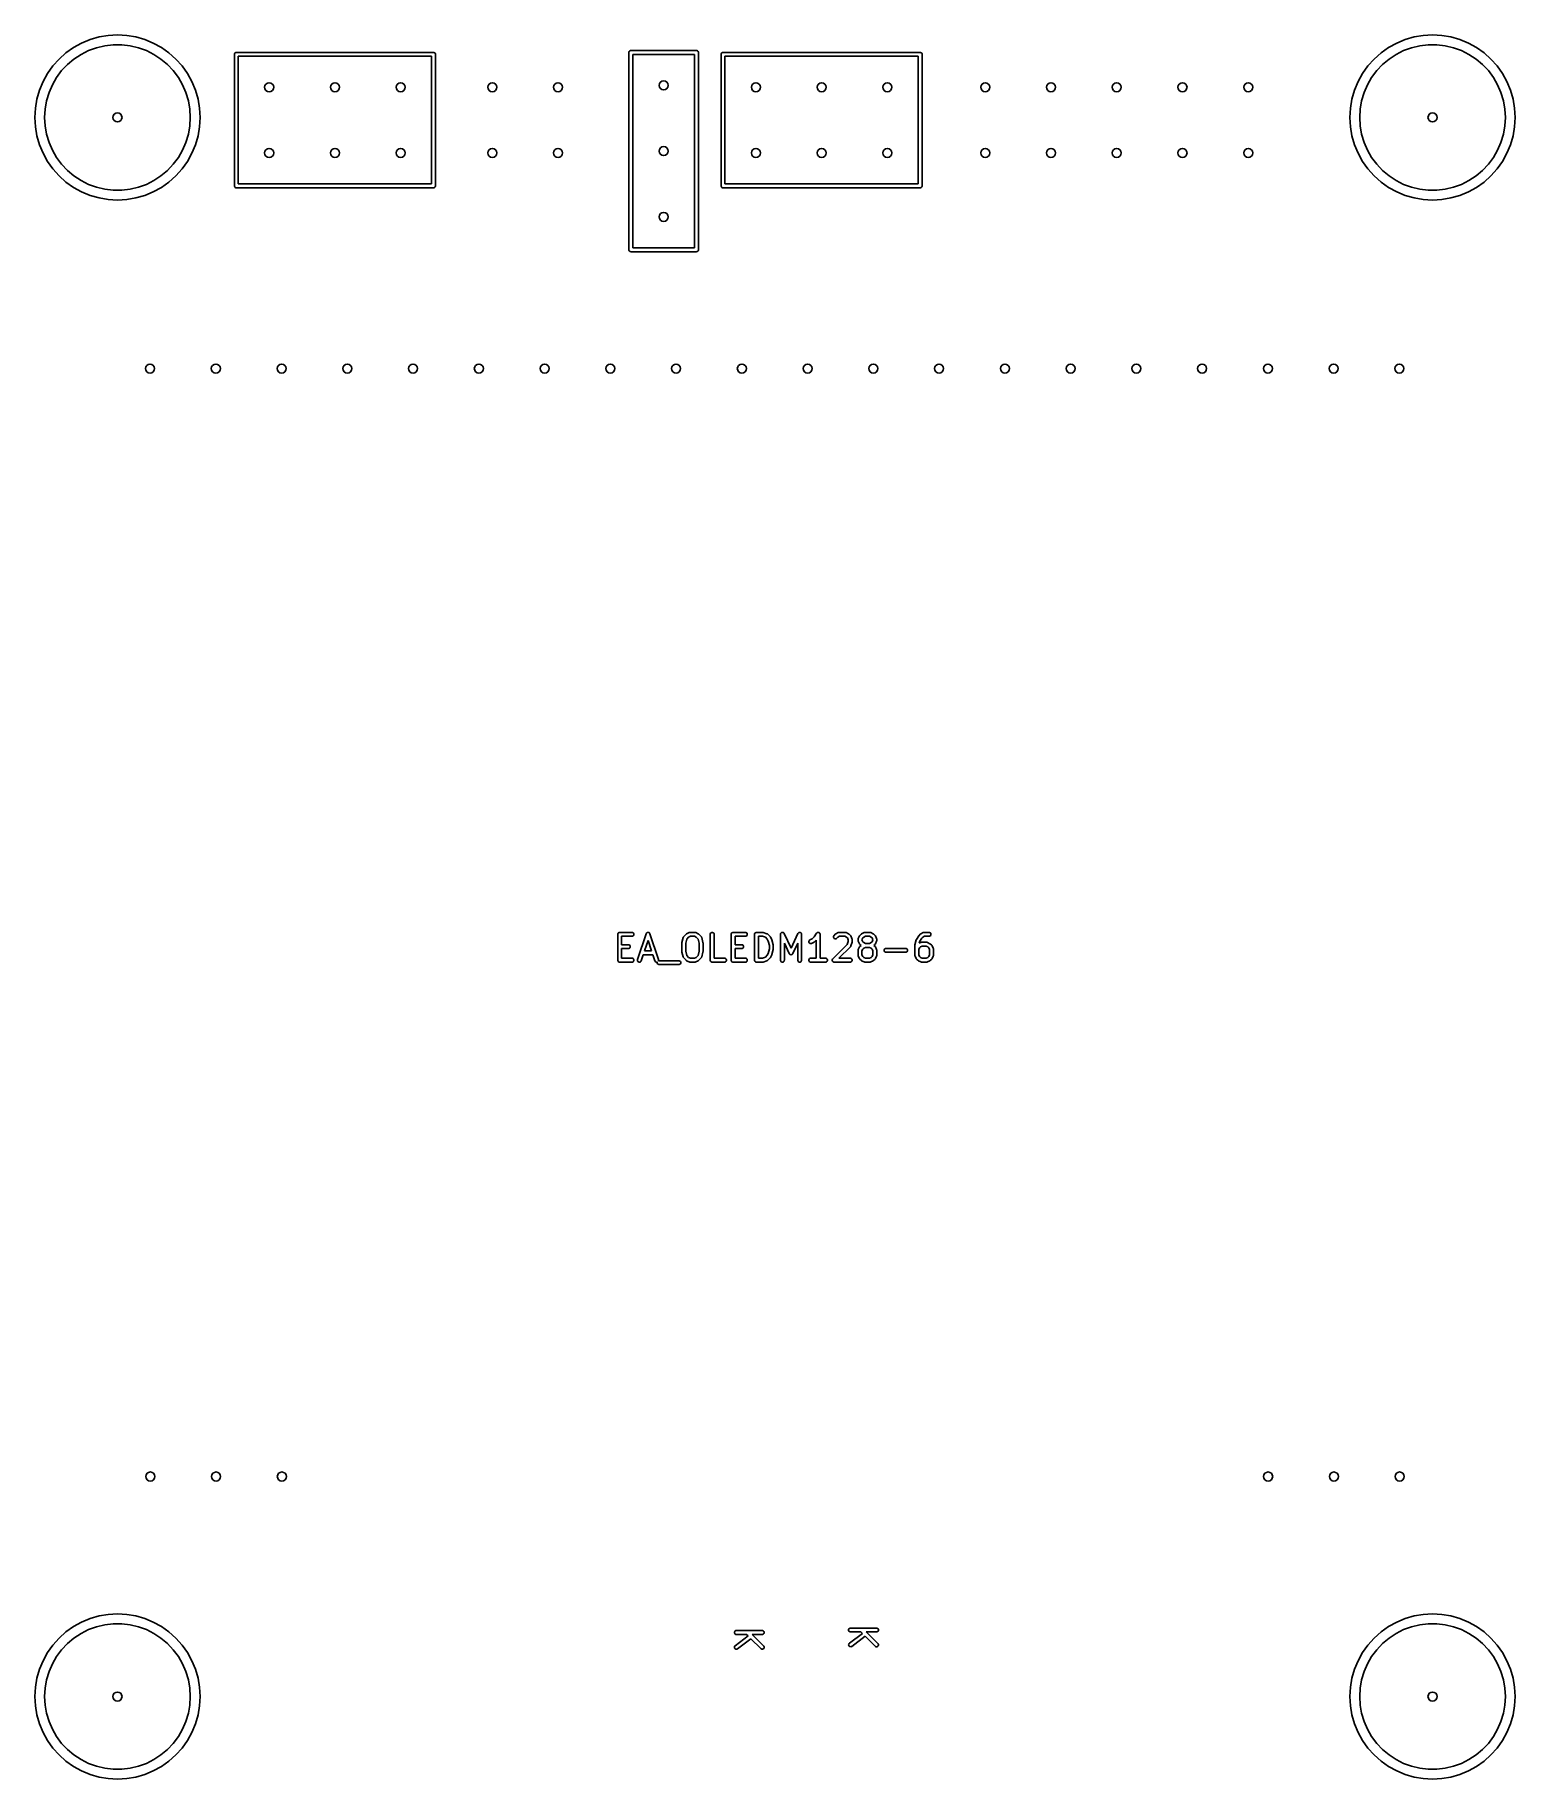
# Model space of a CAD drawing. Extents: x -0.13 to 2.13, y -0.13 to 2.53.
import ezdxf

# ---------------------------------------------------------------- set-up
doc = ezdxf.new("R2010")
doc.units = 0
doc.header["$MEASUREMENT"] = 0
doc.layers.add('BLACK', color=7, linetype='CONTINUOUS')

msp = doc.modelspace()

# ---------------------------------------------------------------- linework, layer by layer
at = {"layer": 'BLACK', "linetype": 'CONTINUOUS'}
for p, q in [((-0.0415, 2.5201), (-0.0279, 2.524)), ((-0.0279, 2.524), (-0.0141, 2.5264)), ((-0.0141, 2.5264), (0, 2.5272)), ((0, 2.5272), (0.0141, 2.5264)), ((0.0141, 2.5264), (0.0279, 2.524)), ((0.0279, 2.524), (0.0415, 2.5201)), ((1.9585, 2.5201), (1.9721, 2.524)), ((1.9721, 2.524), (1.9859, 2.5264)), ((1.9859, 2.5264), (2, 2.5272)), ((2, 2.5272), (2.0141, 2.5264)), ((2.0141, 2.5264), (2.0279, 2.524)), ((2.0279, 2.524), (2.0415, 2.5201)), ((-0.0888, 2.4904), (-0.0783, 2.4998)), ((-0.0783, 2.4998), (-0.0668, 2.5079)), ((-0.0668, 2.5079), (-0.0545, 2.5147)), ((-0.0554, 2.4975), (-0.0662, 2.4904)), ((-0.0439, 2.5033), (-0.0554, 2.4975)), ((-0.0545, 2.5147), (-0.0415, 2.5201)), ((-0.0318, 2.5077), (-0.0439, 2.5033)), ((-0.0192, 2.5107), (-0.0318, 2.5077)), ((-0.0064, 2.5122), (-0.0192, 2.5107)), ((0.0064, 2.5122), (-0.0064, 2.5122)), ((0.0192, 2.5107), (0.0064, 2.5122)), ((0.0318, 2.5077), (0.0192, 2.5107)), ((0.0439, 2.5033), (0.0318, 2.5077)), ((0.0415, 2.5201), (0.0545, 2.5147)), ((0.0554, 2.4975), (0.0439, 2.5033)), ((0.0545, 2.5147), (0.0668, 2.5079)), ((0.0662, 2.4904), (0.0554, 2.4975)), ((0.0668, 2.5079), (0.0783, 2.4998)), ((0.0783, 2.4998), (0.0888, 2.4904)), ((0.1778, 2.4982), (0.1783, 2.4993)), ((0.1778, 2.4976), (0.1778, 2.4982)), ((0.1778, 2.2976), (0.1778, 2.4976)), ((0.1783, 2.4993), (0.1791, 2.5001)), ((0.1791, 2.5001), (0.1801, 2.5005)), ((0.1801, 2.5005), (0.1807, 2.5006)), ((0.1807, 2.5006), (0.4807, 2.5006)), ((0.1837, 2.4947), (0.1837, 2.3006)), ((0.4778, 2.4947), (0.1837, 2.4947)), ((0.4778, 2.3006), (0.4778, 2.4947)), ((0.4807, 2.5006), (0.4813, 2.5005)), ((0.4813, 2.5005), (0.4823, 2.5001)), ((0.4823, 2.5001), (0.4832, 2.4993)), ((0.4832, 2.4993), (0.4836, 2.4982)), ((0.4836, 2.4982), (0.4837, 2.4976)), ((0.4837, 2.4976), (0.4837, 2.2976)), ((0.7778, 2.501), (0.7783, 2.502)), ((0.7778, 2.5004), (0.7778, 2.501)), ((0.7778, 2.2004), (0.7778, 2.5004)), ((0.7783, 2.502), (0.7791, 2.5028)), ((0.7791, 2.5028), (0.7801, 2.5033)), ((0.7801, 2.5033), (0.7807, 2.5033)), ((0.7807, 2.5033), (0.8807, 2.5033)), ((0.7837, 2.4974), (0.7837, 2.2033)), ((0.8778, 2.4974), (0.7837, 2.4974)), ((0.8778, 2.2033), (0.8778, 2.4974)), ((0.8807, 2.5033), (0.8813, 2.5033)), ((0.8813, 2.5033), (0.8823, 2.5028)), ((0.8823, 2.5028), (0.8832, 2.502)), ((0.8832, 2.502), (0.8836, 2.501)), ((0.8836, 2.501), (0.8837, 2.5004)), ((0.8837, 2.5004), (0.8837, 2.2004)), ((0.9179, 2.4976), (0.918, 2.4982)), ((0.9179, 2.2976), (0.9179, 2.4976)), ((0.918, 2.4982), (0.9184, 2.4993)), ((0.9184, 2.4993), (0.9192, 2.5001)), ((0.9192, 2.5001), (0.9203, 2.5005)), ((0.9203, 2.5005), (0.9209, 2.5006)), ((0.9209, 2.5006), (1.2209, 2.5006)), ((0.9238, 2.4947), (0.9238, 2.3006)), ((1.2179, 2.4947), (0.9238, 2.4947)), ((1.2179, 2.3006), (1.2179, 2.4947)), ((1.2209, 2.5006), (1.2214, 2.5005)), ((1.2214, 2.5005), (1.2225, 2.5001)), ((1.2225, 2.5001), (1.2233, 2.4993)), ((1.2233, 2.4993), (1.2238, 2.4982)), ((1.2238, 2.4982), (1.2238, 2.4976)), ((1.2238, 2.4976), (1.2238, 2.2976)), ((1.9112, 2.4904), (1.9217, 2.4998)), ((1.9217, 2.4998), (1.9332, 2.5079)), ((1.9332, 2.5079), (1.9455, 2.5147)), ((1.9446, 2.4975), (1.9338, 2.4904)), ((1.9561, 2.5033), (1.9446, 2.4975)), ((1.9455, 2.5147), (1.9585, 2.5201)), ((1.9682, 2.5077), (1.9561, 2.5033)), ((1.9808, 2.5107), (1.9682, 2.5077)), ((1.9936, 2.5122), (1.9808, 2.5107)), ((2.0064, 2.5122), (1.9936, 2.5122)), ((2.0192, 2.5107), (2.0064, 2.5122)), ((2.0318, 2.5077), (2.0192, 2.5107)), ((2.0439, 2.5033), (2.0318, 2.5077)), ((2.0415, 2.5201), (2.0545, 2.5147)), ((2.0554, 2.4975), (2.0439, 2.5033)), ((2.0545, 2.5147), (2.0668, 2.5079)), ((2.0662, 2.4904), (2.0554, 2.4975)), ((2.0668, 2.5079), (2.0783, 2.4998)), ((2.0783, 2.4998), (2.0888, 2.4904)), ((-0.1132, 2.4561), (-0.1063, 2.4684)), ((-0.1063, 2.4684), (-0.0982, 2.4799)), ((-0.0982, 2.4799), (-0.0888, 2.4904)), ((-0.0849, 2.4728), (-0.0926, 2.4625)), ((-0.076, 2.4822), (-0.0849, 2.4728)), ((-0.0662, 2.4904), (-0.076, 2.4822)), ((0.076, 2.4822), (0.0662, 2.4904)), ((0.0849, 2.4728), (0.076, 2.4822)), ((0.0926, 2.4625), (0.0849, 2.4728)), ((0.0888, 2.4904), (0.0982, 2.4799)), ((0.0982, 2.4799), (0.1063, 2.4684)), ((0.1063, 2.4684), (0.1132, 2.4561)), ((1.8868, 2.4561), (1.8937, 2.4684)), ((1.8937, 2.4684), (1.9018, 2.4799)), ((1.9018, 2.4799), (1.9112, 2.4904)), ((1.9151, 2.4728), (1.9074, 2.4625)), ((1.924, 2.4822), (1.9151, 2.4728)), ((1.9338, 2.4904), (1.924, 2.4822)), ((2.076, 2.4822), (2.0662, 2.4904)), ((2.0849, 2.4728), (2.076, 2.4822)), ((2.0926, 2.4625), (2.0849, 2.4728)), ((2.0888, 2.4904), (2.0982, 2.4799)), ((2.0982, 2.4799), (2.1063, 2.4684)), ((2.1063, 2.4684), (2.1132, 2.4561)), ((-0.1225, 2.4295), (-0.1186, 2.4431)), ((-0.1186, 2.4431), (-0.1132, 2.4561)), ((-0.099, 2.4513), (-0.1041, 2.4395)), ((-0.0926, 2.4625), (-0.099, 2.4513)), ((0.099, 2.4513), (0.0926, 2.4625)), ((0.1041, 2.4395), (0.099, 2.4513)), ((0.1132, 2.4561), (0.1186, 2.4431)), ((0.1186, 2.4431), (0.1225, 2.4295)), ((1.8775, 2.4295), (1.8814, 2.4431)), ((1.8814, 2.4431), (1.8868, 2.4561)), ((1.901, 2.4513), (1.8959, 2.4395)), ((1.9074, 2.4625), (1.901, 2.4513)), ((2.099, 2.4513), (2.0926, 2.4625)), ((2.1041, 2.4395), (2.099, 2.4513)), ((2.1132, 2.4561), (2.1186, 2.4431)), ((2.1186, 2.4431), (2.1225, 2.4295)), ((-0.1256, 2.4016), (-0.1248, 2.4156)), ((-0.1248, 2.4156), (-0.1225, 2.4295)), ((-0.11, 2.4144), (-0.1108, 2.4016)), ((-0.1078, 2.4271), (-0.11, 2.4144)), ((-0.1041, 2.4395), (-0.1078, 2.4271)), ((0.1078, 2.4271), (0.1041, 2.4395)), ((0.11, 2.4144), (0.1078, 2.4271)), ((0.1108, 2.4016), (0.11, 2.4144)), ((0.1225, 2.4295), (0.1248, 2.4156)), ((0.1248, 2.4156), (0.1256, 2.4016)), ((1.8744, 2.4016), (1.8752, 2.4156)), ((1.8752, 2.4156), (1.8775, 2.4295)), ((1.89, 2.4144), (1.8892, 2.4016)), ((1.8922, 2.4271), (1.89, 2.4144)), ((1.8959, 2.4395), (1.8922, 2.4271)), ((2.1078, 2.4271), (2.1041, 2.4395)), ((2.11, 2.4144), (2.1078, 2.4271)), ((2.1108, 2.4016), (2.11, 2.4144)), ((2.1225, 2.4295), (2.1248, 2.4156)), ((2.1248, 2.4156), (2.1256, 2.4016)), ((-0.1248, 2.3875), (-0.1256, 2.4016)), ((-0.1225, 2.3736), (-0.1248, 2.3875)), ((-0.1108, 2.4016), (-0.11, 2.3887)), ((-0.11, 2.3887), (-0.1078, 2.376)), ((0.1078, 2.376), (0.11, 2.3887)), ((0.11, 2.3887), (0.1108, 2.4016)), ((0.1248, 2.3875), (0.1225, 2.3736)), ((0.1256, 2.4016), (0.1248, 2.3875)), ((1.8752, 2.3875), (1.8744, 2.4016)), ((1.8775, 2.3736), (1.8752, 2.3875)), ((1.8892, 2.4016), (1.89, 2.3887)), ((1.89, 2.3887), (1.8922, 2.376)), ((2.1078, 2.376), (2.11, 2.3887)), ((2.11, 2.3887), (2.1108, 2.4016)), ((2.1248, 2.3875), (2.1225, 2.3736)), ((2.1256, 2.4016), (2.1248, 2.3875)), ((-0.1186, 2.3601), (-0.1225, 2.3736)), ((-0.1078, 2.376), (-0.1041, 2.3637)), ((-0.1041, 2.3637), (-0.099, 2.3519)), ((0.099, 2.3519), (0.1041, 2.3637)), ((0.1041, 2.3637), (0.1078, 2.376)), ((0.1225, 2.3736), (0.1186, 2.3601)), ((1.8814, 2.3601), (1.8775, 2.3736)), ((1.8922, 2.376), (1.8959, 2.3637)), ((1.8959, 2.3637), (1.901, 2.3519)), ((2.099, 2.3519), (2.1041, 2.3637)), ((2.1041, 2.3637), (2.1078, 2.376)), ((2.1225, 2.3736), (2.1186, 2.3601)), ((-0.1132, 2.3471), (-0.1186, 2.3601)), ((-0.1063, 2.3348), (-0.1132, 2.3471)), ((-0.0982, 2.3233), (-0.1063, 2.3348)), ((-0.099, 2.3519), (-0.0926, 2.3407)), ((-0.0926, 2.3407), (-0.0849, 2.3304)), ((0.0849, 2.3304), (0.0926, 2.3407)), ((0.0926, 2.3407), (0.099, 2.3519)), ((0.1063, 2.3348), (0.0982, 2.3233)), ((0.1132, 2.3471), (0.1063, 2.3348)), ((0.1186, 2.3601), (0.1132, 2.3471)), ((1.8868, 2.3471), (1.8814, 2.3601)), ((1.8937, 2.3348), (1.8868, 2.3471)), ((1.9018, 2.3233), (1.8937, 2.3348)), ((1.901, 2.3519), (1.9074, 2.3407)), ((1.9074, 2.3407), (1.9151, 2.3304)), ((2.0849, 2.3304), (2.0926, 2.3407)), ((2.0926, 2.3407), (2.099, 2.3519)), ((2.1063, 2.3348), (2.0982, 2.3233)), ((2.1132, 2.3471), (2.1063, 2.3348)), ((2.1186, 2.3601), (2.1132, 2.3471)), ((-0.0888, 2.3128), (-0.0982, 2.3233)), ((-0.0783, 2.3034), (-0.0888, 2.3128)), ((-0.0849, 2.3304), (-0.076, 2.321)), ((-0.076, 2.321), (-0.0662, 2.3127)), ((-0.0662, 2.3127), (-0.0554, 2.3056)), ((0.0554, 2.3056), (0.0662, 2.3127)), ((0.0662, 2.3127), (0.076, 2.321)), ((0.076, 2.321), (0.0849, 2.3304)), ((0.0888, 2.3128), (0.0783, 2.3034)), ((0.0982, 2.3233), (0.0888, 2.3128)), ((1.9112, 2.3128), (1.9018, 2.3233)), ((1.9217, 2.3034), (1.9112, 2.3128)), ((1.9151, 2.3304), (1.924, 2.321)), ((1.924, 2.321), (1.9338, 2.3127)), ((1.9338, 2.3127), (1.9446, 2.3056)), ((2.0554, 2.3056), (2.0662, 2.3127)), ((2.0662, 2.3127), (2.076, 2.321)), ((2.076, 2.321), (2.0849, 2.3304)), ((2.0888, 2.3128), (2.0783, 2.3034)), ((2.0982, 2.3233), (2.0888, 2.3128)), ((-0.0668, 2.2952), (-0.0783, 2.3034)), ((-0.0545, 2.2884), (-0.0668, 2.2952)), ((-0.0554, 2.3056), (-0.0439, 2.2998)), ((-0.0415, 2.283), (-0.0545, 2.2884)), ((-0.0439, 2.2998), (-0.0318, 2.2954)), ((-0.0279, 2.2791), (-0.0415, 2.283)), ((-0.0318, 2.2954), (-0.0192, 2.2925)), ((-0.0192, 2.2925), (-0.0064, 2.291)), ((-0.0064, 2.291), (0.0064, 2.291)), ((0.0064, 2.291), (0.0192, 2.2925)), ((0.0192, 2.2925), (0.0318, 2.2954)), ((0.0415, 2.283), (0.0279, 2.2791)), ((0.0318, 2.2954), (0.0439, 2.2998)), ((0.0545, 2.2884), (0.0415, 2.283)), ((0.0439, 2.2998), (0.0554, 2.3056)), ((0.0668, 2.2952), (0.0545, 2.2884)), ((0.0783, 2.3034), (0.0668, 2.2952)), ((0.1778, 2.2971), (0.1778, 2.2976)), ((0.1783, 2.296), (0.1778, 2.2971)), ((0.1791, 2.2952), (0.1783, 2.296)), ((0.1801, 2.2947), (0.1791, 2.2952)), ((0.1807, 2.2947), (0.1801, 2.2947)), ((0.4807, 2.2947), (0.1807, 2.2947)), ((0.1837, 2.3006), (0.4778, 2.3006)), ((0.4813, 2.2947), (0.4807, 2.2947)), ((0.4823, 2.2952), (0.4813, 2.2947)), ((0.4832, 2.296), (0.4823, 2.2952)), ((0.4836, 2.2971), (0.4832, 2.296)), ((0.4837, 2.2976), (0.4836, 2.2971)), ((0.918, 2.2971), (0.9179, 2.2976)), ((0.9184, 2.296), (0.918, 2.2971)), ((0.9192, 2.2952), (0.9184, 2.296)), ((0.9203, 2.2947), (0.9192, 2.2952)), ((0.9209, 2.2947), (0.9203, 2.2947)), ((1.2209, 2.2947), (0.9209, 2.2947)), ((0.9238, 2.3006), (1.2179, 2.3006)), ((1.2214, 2.2947), (1.2209, 2.2947)), ((1.2225, 2.2952), (1.2214, 2.2947)), ((1.2233, 2.296), (1.2225, 2.2952)), ((1.2238, 2.2971), (1.2233, 2.296)), ((1.2238, 2.2976), (1.2238, 2.2971)), ((1.9332, 2.2952), (1.9217, 2.3034)), ((1.9455, 2.2884), (1.9332, 2.2952)), ((1.9446, 2.3056), (1.9561, 2.2998)), ((1.9585, 2.283), (1.9455, 2.2884)), ((1.9561, 2.2998), (1.9682, 2.2954)), ((1.9721, 2.2791), (1.9585, 2.283)), ((1.9682, 2.2954), (1.9808, 2.2925)), ((1.9808, 2.2925), (1.9936, 2.291)), ((1.9936, 2.291), (2.0064, 2.291)), ((2.0064, 2.291), (2.0192, 2.2925)), ((2.0192, 2.2925), (2.0318, 2.2954)), ((2.0415, 2.283), (2.0279, 2.2791)), ((2.0318, 2.2954), (2.0439, 2.2998)), ((2.0545, 2.2884), (2.0415, 2.283)), ((2.0439, 2.2998), (2.0554, 2.3056)), ((2.0668, 2.2952), (2.0545, 2.2884)), ((2.0783, 2.3034), (2.0668, 2.2952)), ((-0.0141, 2.2768), (-0.0279, 2.2791)), ((0, 2.276), (-0.0141, 2.2768)), ((0.0141, 2.2768), (0, 2.276)), ((0.0279, 2.2791), (0.0141, 2.2768)), ((1.9859, 2.2768), (1.9721, 2.2791)), ((2, 2.276), (1.9859, 2.2768)), ((2.0141, 2.2768), (2, 2.276)), ((2.0279, 2.2791), (2.0141, 2.2768)), ((0.7837, 2.2033), (0.8778, 2.2033)), ((0.7778, 2.1998), (0.7778, 2.2004)), ((0.7783, 2.1988), (0.7778, 2.1998)), ((0.7791, 2.1979), (0.7783, 2.1988)), ((0.7801, 2.1975), (0.7791, 2.1979)), ((0.7807, 2.1974), (0.7801, 2.1975)), ((0.8807, 2.1974), (0.7807, 2.1974)), ((0.8813, 2.1975), (0.8807, 2.1974)), ((0.8823, 2.1979), (0.8813, 2.1975)), ((0.8832, 2.1988), (0.8823, 2.1979)), ((0.8836, 2.1998), (0.8832, 2.1988)), ((0.8837, 2.2004), (0.8836, 2.1998)), ((0.7608, 1.1593), (0.7609, 1.1598)), ((0.7608, 1.1199), (0.7608, 1.1593)), ((0.7609, 1.1598), (0.7613, 1.1609)), ((0.7613, 1.1609), (0.7621, 1.1617)), ((0.7621, 1.1617), (0.7632, 1.1622)), ((0.7632, 1.1622), (0.7638, 1.1622)), ((0.7638, 1.1622), (0.7825, 1.1622)), ((0.7825, 1.1563), (0.7667, 1.1563)), ((0.7667, 1.1563), (0.7667, 1.1435)), ((0.7667, 1.1435), (0.7769, 1.1435)), ((0.7769, 1.1435), (0.7775, 1.1434)), ((0.7775, 1.1434), (0.7785, 1.143)), ((0.7785, 1.143), (0.7794, 1.1422)), ((0.7794, 1.1422), (0.7798, 1.1411)), ((0.7798, 1.1411), (0.7798, 1.1399)), ((0.7825, 1.1622), (0.7831, 1.1622)), ((0.7831, 1.1564), (0.7825, 1.1563)), ((0.7831, 1.1622), (0.7842, 1.1617)), ((0.7842, 1.1568), (0.7831, 1.1564)), ((0.7842, 1.1617), (0.785, 1.1609)), ((0.785, 1.1576), (0.7842, 1.1568)), ((0.785, 1.1609), (0.7854, 1.1598)), ((0.7854, 1.1587), (0.785, 1.1576)), ((0.7854, 1.1598), (0.7854, 1.1587)), ((0.791, 1.1208), (0.8041, 1.1602)), ((0.8069, 1.1499), (0.8016, 1.1341)), ((0.8041, 1.1602), (0.8043, 1.1607)), ((0.8043, 1.1607), (0.8045, 1.1609)), ((0.8045, 1.1609), (0.8046, 1.1611)), ((0.8046, 1.1611), (0.8048, 1.1613)), ((0.8048, 1.1613), (0.8051, 1.1616)), ((0.8051, 1.1616), (0.8053, 1.1617)), ((0.8053, 1.1617), (0.8054, 1.1618)), ((0.8054, 1.1618), (0.8058, 1.1619)), ((0.8058, 1.1619), (0.8061, 1.1621)), ((0.8061, 1.1621), (0.8063, 1.1621)), ((0.8063, 1.1621), (0.8065, 1.1622)), ((0.8065, 1.1622), (0.8069, 1.1622)), ((0.8069, 1.1622), (0.8073, 1.1622)), ((0.8122, 1.1341), (0.8069, 1.1499)), ((0.8073, 1.1622), (0.8075, 1.1621)), ((0.8075, 1.1621), (0.8077, 1.1621)), ((0.8077, 1.1621), (0.808, 1.1619)), ((0.808, 1.1619), (0.8084, 1.1618)), ((0.8084, 1.1618), (0.8085, 1.1617)), ((0.8085, 1.1617), (0.8087, 1.1616)), ((0.8087, 1.1616), (0.809, 1.1613)), ((0.809, 1.1613), (0.8092, 1.1611)), ((0.8092, 1.1611), (0.8093, 1.1609)), ((0.8093, 1.1609), (0.8095, 1.1607)), ((0.8095, 1.1607), (0.8097, 1.1602)), ((0.8097, 1.1602), (0.8228, 1.1208)), ((0.8583, 1.1465), (0.8584, 1.1467)), ((0.8583, 1.1463), (0.8583, 1.1465)), ((0.8583, 1.1462), (0.8583, 1.1463)), ((0.8583, 1.1461), (0.8583, 1.1462)), ((0.8583, 1.133), (0.8583, 1.1461)), ((0.8584, 1.1469), (0.8603, 1.1544)), ((0.8584, 1.1468), (0.8584, 1.1469)), ((0.8584, 1.1467), (0.8584, 1.1468)), ((0.8603, 1.1544), (0.8605, 1.1549)), ((0.8605, 1.1549), (0.8606, 1.1551)), ((0.8606, 1.1551), (0.8607, 1.1553)), ((0.8607, 1.1553), (0.8611, 1.1557)), ((0.8611, 1.1557), (0.8648, 1.1595)), ((0.8658, 1.1521), (0.8642, 1.1458)), ((0.8642, 1.1458), (0.8642, 1.1334)), ((0.8648, 1.1595), (0.865, 1.1597)), ((0.865, 1.1597), (0.8651, 1.1597)), ((0.8651, 1.1597), (0.8652, 1.1598)), ((0.8652, 1.1598), (0.8653, 1.1598)), ((0.8653, 1.1599), (0.8656, 1.16)), ((0.8653, 1.1598), (0.8653, 1.1599)), ((0.8656, 1.16), (0.8693, 1.1619)), ((0.8686, 1.155), (0.8658, 1.1521)), ((0.8713, 1.1563), (0.8686, 1.155)), ((0.8693, 1.1619), (0.8699, 1.1621)), ((0.8699, 1.1621), (0.87, 1.1621)), ((0.87, 1.1621), (0.8701, 1.1622)), ((0.8701, 1.1622), (0.8706, 1.1622)), ((0.8706, 1.1622), (0.8781, 1.1622)), ((0.8774, 1.1563), (0.8713, 1.1563)), ((0.8801, 1.155), (0.8774, 1.1563)), ((0.8781, 1.1622), (0.8787, 1.1622)), ((0.8787, 1.1622), (0.8788, 1.1621)), ((0.8788, 1.1621), (0.8789, 1.1621)), ((0.8789, 1.1621), (0.8795, 1.1619)), ((0.8795, 1.1619), (0.8832, 1.16)), ((0.883, 1.1521), (0.8801, 1.155)), ((0.8846, 1.1458), (0.883, 1.1521)), ((0.8832, 1.16), (0.8835, 1.1599)), ((0.8835, 1.1599), (0.8835, 1.1598)), ((0.8835, 1.1598), (0.8836, 1.1598)), ((0.8836, 1.1598), (0.8837, 1.1597)), ((0.8837, 1.1597), (0.8838, 1.1597)), ((0.8838, 1.1597), (0.884, 1.1595)), ((0.884, 1.1595), (0.8877, 1.1557)), ((0.8846, 1.1334), (0.8846, 1.1458)), ((0.8877, 1.1557), (0.8881, 1.1553)), ((0.8881, 1.1553), (0.8882, 1.1551)), ((0.8882, 1.1551), (0.8883, 1.1549)), ((0.8883, 1.1549), (0.8885, 1.1544)), ((0.8885, 1.1544), (0.8904, 1.1469)), ((0.8904, 1.1469), (0.8904, 1.1468)), ((0.8904, 1.1468), (0.8904, 1.1467)), ((0.8904, 1.1467), (0.8904, 1.1465)), ((0.8904, 1.1465), (0.8905, 1.1463)), ((0.8905, 1.1463), (0.8905, 1.1462)), ((0.8905, 1.1462), (0.8905, 1.1461)), ((0.8905, 1.1461), (0.8905, 1.133)), ((0.9014, 1.1593), (0.9015, 1.1598)), ((0.9014, 1.1199), (0.9014, 1.1593)), ((0.9015, 1.1598), (0.9019, 1.1609)), ((0.9019, 1.1609), (0.9027, 1.1617)), ((0.9027, 1.1617), (0.9038, 1.1622)), ((0.9038, 1.1622), (0.905, 1.1622)), ((0.905, 1.1622), (0.906, 1.1617)), ((0.906, 1.1617), (0.9068, 1.1609)), ((0.9068, 1.1609), (0.9073, 1.1598)), ((0.9073, 1.1598), (0.9073, 1.1593)), ((0.9073, 1.1593), (0.9073, 1.1228)), ((0.9333, 1.1593), (0.9334, 1.1598)), ((0.9333, 1.1199), (0.9333, 1.1593)), ((0.9334, 1.1598), (0.9338, 1.1609)), ((0.9338, 1.1609), (0.9346, 1.1617)), ((0.9346, 1.1617), (0.9357, 1.1622)), ((0.9357, 1.1622), (0.9363, 1.1622)), ((0.9363, 1.1622), (0.955, 1.1622)), ((0.955, 1.1563), (0.9392, 1.1563)), ((0.9392, 1.1563), (0.9392, 1.1435)), ((0.9392, 1.1435), (0.9494, 1.1435)), ((0.9494, 1.1435), (0.95, 1.1434)), ((0.95, 1.1434), (0.951, 1.143)), ((0.951, 1.143), (0.9518, 1.1422)), ((0.9518, 1.1422), (0.9523, 1.1411)), ((0.9523, 1.1411), (0.9523, 1.1399)), ((0.955, 1.1622), (0.9556, 1.1622)), ((0.9556, 1.1564), (0.955, 1.1563)), ((0.9556, 1.1622), (0.9566, 1.1617)), ((0.9566, 1.1568), (0.9556, 1.1564)), ((0.9566, 1.1617), (0.9575, 1.1609)), ((0.9575, 1.1576), (0.9566, 1.1568)), ((0.9575, 1.1609), (0.9579, 1.1598)), ((0.9579, 1.1587), (0.9575, 1.1576)), ((0.9579, 1.1598), (0.9579, 1.1587)), ((0.9689, 1.1593), (0.969, 1.1598)), ((0.9689, 1.1199), (0.9689, 1.1593)), ((0.969, 1.1598), (0.9694, 1.1609)), ((0.9694, 1.1609), (0.9702, 1.1617)), ((0.9702, 1.1617), (0.9713, 1.1622)), ((0.9713, 1.1622), (0.9719, 1.1622)), ((0.9719, 1.1622), (0.9813, 1.1622)), ((0.9808, 1.1563), (0.9748, 1.1563)), ((0.9748, 1.1563), (0.9748, 1.1228)), ((0.9853, 1.1548), (0.9808, 1.1563)), ((0.9813, 1.1622), (0.9815, 1.1622)), ((0.9815, 1.1622), (0.9816, 1.1622)), ((0.9816, 1.1622), (0.9817, 1.1622)), ((0.9817, 1.1622), (0.9818, 1.1622)), ((0.9818, 1.1622), (0.9819, 1.1621)), ((0.9819, 1.1621), (0.9822, 1.1621)), ((0.9822, 1.1621), (0.9878, 1.1602)), ((0.9882, 1.1519), (0.9853, 1.1548)), ((0.9878, 1.1602), (0.9883, 1.1599)), ((0.9897, 1.1489), (0.9882, 1.1519)), ((0.9883, 1.1599), (0.9884, 1.1599)), ((0.9884, 1.1599), (0.9885, 1.1598)), ((0.9885, 1.1598), (0.989, 1.1595)), ((0.989, 1.1595), (0.9927, 1.1557)), ((0.9914, 1.142), (0.9897, 1.1489)), ((0.9914, 1.1371), (0.9914, 1.142)), ((0.9927, 1.1557), (0.9929, 1.1555)), ((0.9929, 1.1555), (0.993, 1.1554)), ((0.993, 1.1554), (0.993, 1.1554)), ((0.993, 1.1554), (0.9931, 1.1553)), ((0.9931, 1.1553), (0.9931, 1.1552)), ((0.9931, 1.1552), (0.9933, 1.155)), ((0.9933, 1.155), (0.9951, 1.1512)), ((0.9951, 1.1512), (0.9952, 1.1512)), ((0.9952, 1.1512), (0.9952, 1.1511)), ((0.9952, 1.1511), (0.9953, 1.1509)), ((0.9953, 1.1509), (0.9953, 1.1507)), ((0.9953, 1.1507), (0.9954, 1.1506)), ((0.9954, 1.1506), (0.9954, 1.1506)), ((0.9954, 1.1506), (0.9972, 1.1431)), ((0.9972, 1.1431), (0.9973, 1.143)), ((0.9973, 1.143), (0.9973, 1.143)), ((0.9973, 1.143), (0.9973, 1.1427)), ((0.9973, 1.1427), (0.9973, 1.1425)), ((0.9973, 1.1425), (0.9973, 1.1425)), ((0.9973, 1.1425), (0.9973, 1.1424)), ((0.9973, 1.1424), (0.9973, 1.1368)), ((1.0083, 1.1597), (1.0084, 1.1598)), ((1.0083, 1.1596), (1.0083, 1.1597)), ((1.0083, 1.1597), (1.0083, 1.1597)), ((1.0083, 1.1593), (1.0083, 1.1596)), ((1.0083, 1.1199), (1.0083, 1.1593)), ((1.0084, 1.1598), (1.0085, 1.1603)), ((1.0085, 1.1603), (1.0087, 1.1608)), ((1.0087, 1.1608), (1.0088, 1.1608)), ((1.0088, 1.1609), (1.0092, 1.1613)), ((1.0088, 1.1608), (1.0088, 1.1609)), ((1.0092, 1.1613), (1.0095, 1.1616)), ((1.0095, 1.1616), (1.0096, 1.1617)), ((1.0096, 1.1617), (1.0101, 1.1619)), ((1.0096, 1.1617), (1.0096, 1.1617)), ((1.0101, 1.1619), (1.0105, 1.1621)), ((1.0105, 1.1621), (1.0106, 1.1621)), ((1.0106, 1.1621), (1.0107, 1.1622)), ((1.0107, 1.1622), (1.0112, 1.1622)), ((1.0112, 1.1622), (1.0117, 1.1622)), ((1.0117, 1.1622), (1.0118, 1.1622)), ((1.0118, 1.1622), (1.0118, 1.1622)), ((1.0118, 1.1622), (1.0123, 1.162)), ((1.0123, 1.162), (1.0128, 1.1618)), ((1.0128, 1.1618), (1.0128, 1.1617)), ((1.0128, 1.1617), (1.0129, 1.1617)), ((1.0129, 1.1617), (1.0133, 1.1614)), ((1.0133, 1.1614), (1.0136, 1.161)), ((1.0136, 1.161), (1.0137, 1.1609)), ((1.0137, 1.1609), (1.0137, 1.1609)), ((1.0137, 1.1609), (1.0137, 1.1608)), ((1.0137, 1.1608), (1.0139, 1.1605)), ((1.0139, 1.1605), (1.0244, 1.1381)), ((1.0217, 1.1299), (1.0142, 1.1459)), ((1.0142, 1.1459), (1.0142, 1.1199)), ((1.0244, 1.1381), (1.0348, 1.1605)), ((1.0345, 1.1459), (1.027, 1.1299)), ((1.0345, 1.1199), (1.0345, 1.1459)), ((1.0348, 1.1605), (1.035, 1.1608)), ((1.035, 1.1608), (1.035, 1.1609)), ((1.035, 1.1609), (1.0351, 1.1609)), ((1.0351, 1.161), (1.0355, 1.1614)), ((1.0351, 1.1609), (1.0351, 1.161)), ((1.0355, 1.1614), (1.0359, 1.1617)), ((1.0359, 1.1617), (1.036, 1.1618)), ((1.0359, 1.1617), (1.0359, 1.1617)), ((1.036, 1.1618), (1.0364, 1.162)), ((1.0364, 1.162), (1.0369, 1.1622)), ((1.0369, 1.1622), (1.037, 1.1622)), ((1.037, 1.1622), (1.037, 1.1622)), ((1.037, 1.1622), (1.0376, 1.1622)), ((1.0376, 1.1622), (1.0381, 1.1622)), ((1.0381, 1.1622), (1.0381, 1.1621)), ((1.0381, 1.1621), (1.0382, 1.1621)), ((1.0382, 1.1621), (1.0387, 1.1619)), ((1.0387, 1.1619), (1.0391, 1.1617)), ((1.0391, 1.1617), (1.0392, 1.1617)), ((1.0392, 1.1617), (1.0392, 1.1616)), ((1.0392, 1.1616), (1.0396, 1.1613)), ((1.0396, 1.1613), (1.04, 1.1609)), ((1.04, 1.1609), (1.04, 1.1608)), ((1.04, 1.1608), (1.04, 1.1608)), ((1.04, 1.1608), (1.0402, 1.1603)), ((1.0402, 1.1603), (1.0404, 1.1598)), ((1.0404, 1.1598), (1.0404, 1.1597)), ((1.0404, 1.1597), (1.0404, 1.1597)), ((1.0404, 1.1597), (1.0404, 1.1596)), ((1.0404, 1.1596), (1.0404, 1.1593)), ((1.0404, 1.1593), (1.0404, 1.1199)), ((1.0514, 1.1484), (1.0518, 1.1495)), ((1.0515, 1.1472), (1.0514, 1.1484)), ((1.052, 1.1462), (1.0515, 1.1472)), ((1.0518, 1.1495), (1.0526, 1.1503)), ((1.0529, 1.1454), (1.052, 1.1462)), ((1.0526, 1.1503), (1.053, 1.1507)), ((1.054, 1.1451), (1.0529, 1.1454)), ((1.053, 1.1507), (1.0564, 1.1523)), ((1.0551, 1.1452), (1.054, 1.1451)), ((1.0557, 1.1454), (1.0551, 1.1452)), ((1.0594, 1.1472), (1.0557, 1.1454)), ((1.0564, 1.1523), (1.0596, 1.1555)), ((1.0597, 1.1474), (1.0594, 1.1472)), ((1.0596, 1.1555), (1.0632, 1.1609)), ((1.0598, 1.1474), (1.0597, 1.1474)), ((1.0599, 1.1476), (1.0598, 1.1475)), ((1.0598, 1.1475), (1.0598, 1.1474)), ((1.06, 1.1476), (1.0599, 1.1476)), ((1.0602, 1.1478), (1.06, 1.1476)), ((1.0627, 1.1503), (1.0602, 1.1478)), ((1.0627, 1.1228), (1.0627, 1.1503)), ((1.0632, 1.1609), (1.0635, 1.1613)), ((1.0632, 1.1609), (1.0632, 1.1609)), ((1.0632, 1.1609), (1.0632, 1.1609)), ((1.0632, 1.1609), (1.0632, 1.1609)), ((1.0635, 1.1613), (1.0638, 1.1615)), ((1.0638, 1.1615), (1.064, 1.1617)), ((1.064, 1.1617), (1.0642, 1.1618)), ((1.0642, 1.1618), (1.0645, 1.162)), ((1.0645, 1.162), (1.0648, 1.162)), ((1.0648, 1.162), (1.065, 1.1622)), ((1.065, 1.1622), (1.0653, 1.1622)), ((1.0653, 1.1622), (1.0656, 1.1622)), ((1.0656, 1.1622), (1.0659, 1.1622)), ((1.0659, 1.1622), (1.0662, 1.1622)), ((1.0662, 1.1622), (1.0665, 1.162)), ((1.0665, 1.162), (1.0667, 1.162)), ((1.0667, 1.162), (1.067, 1.1618)), ((1.067, 1.1618), (1.0673, 1.1617)), ((1.0673, 1.1617), (1.0675, 1.1615)), ((1.0675, 1.1615), (1.0677, 1.1613)), ((1.0677, 1.1613), (1.0679, 1.1611)), ((1.0679, 1.1611), (1.0681, 1.1609)), ((1.0681, 1.1609), (1.0682, 1.1606)), ((1.0682, 1.1606), (1.0683, 1.1604)), ((1.0683, 1.1604), (1.0684, 1.1601)), ((1.0684, 1.1601), (1.0685, 1.1598)), ((1.0685, 1.1598), (1.0686, 1.1593)), ((1.0686, 1.1593), (1.0686, 1.1593)), ((1.0686, 1.1593), (1.0686, 1.1593)), ((1.0686, 1.1593), (1.0686, 1.1593)), ((1.0686, 1.1593), (1.0686, 1.1228)), ((1.0879, 1.122), (1.1099, 1.144)), ((1.089, 1.1561), (1.0894, 1.1571)), ((1.089, 1.1549), (1.089, 1.1561)), ((1.0894, 1.1539), (1.089, 1.1549)), ((1.0894, 1.1571), (1.0898, 1.1576)), ((1.0902, 1.1531), (1.0894, 1.1539)), ((1.0898, 1.1576), (1.0917, 1.1595)), ((1.0913, 1.1526), (1.0902, 1.1531)), ((1.0924, 1.1526), (1.0913, 1.1526)), ((1.0917, 1.1595), (1.0919, 1.1597)), ((1.0919, 1.1597), (1.092, 1.1598)), ((1.0919, 1.1597), (1.0919, 1.1597)), ((1.092, 1.1598), (1.0921, 1.1598)), ((1.0921, 1.1598), (1.0922, 1.1599)), ((1.0922, 1.1599), (1.0924, 1.16)), ((1.0924, 1.16), (1.0962, 1.1619)), ((1.0935, 1.1531), (1.0924, 1.1526)), ((1.094, 1.1534), (1.0935, 1.1531)), ((1.0955, 1.155), (1.094, 1.1534)), ((1.0982, 1.1563), (1.0955, 1.155)), ((1.0962, 1.1619), (1.0967, 1.1621)), ((1.0967, 1.1621), (1.0968, 1.1621)), ((1.0968, 1.1621), (1.0969, 1.1622)), ((1.0969, 1.1622), (1.0975, 1.1622)), ((1.0975, 1.1622), (1.1069, 1.1622)), ((1.1062, 1.1563), (1.0982, 1.1563)), ((1.1089, 1.155), (1.1062, 1.1563)), ((1.1069, 1.1622), (1.1074, 1.1622)), ((1.1074, 1.1622), (1.1075, 1.1621)), ((1.1075, 1.1621), (1.1076, 1.1621)), ((1.1076, 1.1621), (1.1082, 1.1619)), ((1.1082, 1.1619), (1.1119, 1.16)), ((1.1101, 1.1538), (1.1089, 1.155)), ((1.1099, 1.144), (1.1114, 1.1485)), ((1.1114, 1.1511), (1.1101, 1.1538)), ((1.1114, 1.1485), (1.1114, 1.1511)), ((1.1119, 1.16), (1.1122, 1.1599)), ((1.1122, 1.1599), (1.1123, 1.1598)), ((1.1123, 1.1598), (1.1123, 1.1598)), ((1.1123, 1.1598), (1.1124, 1.1597)), ((1.1124, 1.1597), (1.1125, 1.1597)), ((1.1125, 1.1597), (1.1127, 1.1595)), ((1.1127, 1.1595), (1.1146, 1.1576)), ((1.1146, 1.1576), (1.1148, 1.1574)), ((1.1149, 1.1407), (1.1146, 1.1403)), ((1.1148, 1.1574), (1.1148, 1.1573)), ((1.1148, 1.1573), (1.1149, 1.1572)), ((1.1149, 1.1572), (1.1149, 1.1571)), ((1.1149, 1.1571), (1.115, 1.1571)), ((1.115, 1.1408), (1.1149, 1.1407)), ((1.115, 1.1571), (1.1151, 1.1568)), ((1.1151, 1.1409), (1.115, 1.1408)), ((1.1151, 1.1568), (1.117, 1.1531)), ((1.1153, 1.1415), (1.1151, 1.1409)), ((1.1172, 1.1471), (1.1153, 1.1415)), ((1.117, 1.1531), (1.1172, 1.1525)), ((1.1172, 1.1525), (1.1172, 1.1524)), ((1.1172, 1.1524), (1.1173, 1.1523)), ((1.1173, 1.1474), (1.1172, 1.1474)), ((1.1172, 1.1474), (1.1172, 1.1471)), ((1.1173, 1.1523), (1.1173, 1.1518)), ((1.1173, 1.1518), (1.1173, 1.148)), ((1.1173, 1.148), (1.1173, 1.1477)), ((1.1173, 1.1477), (1.1173, 1.1476)), ((1.1173, 1.1476), (1.1173, 1.1475)), ((1.1173, 1.1475), (1.1173, 1.1474)), ((1.1264, 1.1518), (1.1265, 1.1523)), ((1.1264, 1.1499), (1.1264, 1.1518)), ((1.1265, 1.1493), (1.1264, 1.1499)), ((1.1265, 1.1525), (1.1267, 1.1531)), ((1.1265, 1.1524), (1.1265, 1.1525)), ((1.1265, 1.1523), (1.1265, 1.1524)), ((1.1265, 1.1492), (1.1265, 1.1493)), ((1.1265, 1.1491), (1.1265, 1.1492)), ((1.1267, 1.1486), (1.1265, 1.1491)), ((1.1267, 1.1531), (1.1286, 1.1568)), ((1.1286, 1.1448), (1.1267, 1.1486)), ((1.1286, 1.1568), (1.1287, 1.1571)), ((1.1287, 1.1446), (1.1286, 1.1448)), ((1.1287, 1.1571), (1.1288, 1.1571)), ((1.1288, 1.1445), (1.1287, 1.1446)), ((1.1288, 1.1572), (1.1289, 1.1573)), ((1.1288, 1.1571), (1.1288, 1.1572)), ((1.1288, 1.1444), (1.1288, 1.1445)), ((1.1289, 1.1443), (1.1288, 1.1444)), ((1.1289, 1.1573), (1.129, 1.1574)), ((1.129, 1.1443), (1.1289, 1.1443)), ((1.129, 1.1574), (1.1291, 1.1576)), ((1.1291, 1.144), (1.129, 1.1443)), ((1.129, 1.1405), (1.1291, 1.1407)), ((1.1291, 1.1576), (1.131, 1.1595)), ((1.1308, 1.1424), (1.1291, 1.144)), ((1.1291, 1.1407), (1.1308, 1.1424)), ((1.131, 1.1595), (1.1312, 1.1597)), ((1.1312, 1.1597), (1.1313, 1.1597)), ((1.1313, 1.1597), (1.1314, 1.1598)), ((1.1314, 1.1598), (1.1315, 1.1598)), ((1.1315, 1.1599), (1.1318, 1.16)), ((1.1315, 1.1598), (1.1315, 1.1599)), ((1.1318, 1.16), (1.1355, 1.1619)), ((1.1337, 1.1538), (1.1323, 1.1511)), ((1.1323, 1.1511), (1.1323, 1.1506)), ((1.1323, 1.1506), (1.1337, 1.1479)), ((1.1349, 1.155), (1.1337, 1.1538)), ((1.1337, 1.1479), (1.1349, 1.1467)), ((1.1376, 1.1563), (1.1349, 1.155)), ((1.1349, 1.1467), (1.1376, 1.1453)), ((1.1355, 1.1619), (1.1361, 1.1621)), ((1.1361, 1.1621), (1.1362, 1.1621)), ((1.1362, 1.1621), (1.1363, 1.1622)), ((1.1363, 1.1622), (1.1369, 1.1622)), ((1.1369, 1.1622), (1.1444, 1.1622)), ((1.1437, 1.1563), (1.1376, 1.1563)), ((1.1376, 1.1453), (1.1437, 1.1453)), ((1.1464, 1.155), (1.1437, 1.1563)), ((1.1437, 1.1453), (1.1464, 1.1467)), ((1.1444, 1.1622), (1.1449, 1.1622)), ((1.1449, 1.1622), (1.145, 1.1621)), ((1.145, 1.1621), (1.1451, 1.1621)), ((1.1451, 1.1621), (1.1457, 1.1619)), ((1.1457, 1.1619), (1.1494, 1.16)), ((1.1476, 1.1538), (1.1464, 1.155)), ((1.1464, 1.1467), (1.1476, 1.1479)), ((1.1489, 1.1511), (1.1476, 1.1538)), ((1.1476, 1.1479), (1.1489, 1.1506)), ((1.1489, 1.1506), (1.1489, 1.1511)), ((1.1494, 1.16), (1.1497, 1.1599)), ((1.1497, 1.1599), (1.1497, 1.1598)), ((1.1497, 1.1598), (1.1498, 1.1598)), ((1.1498, 1.1598), (1.1499, 1.1597)), ((1.1499, 1.1597), (1.15, 1.1597)), ((1.15, 1.1597), (1.1502, 1.1595)), ((1.1502, 1.1595), (1.1521, 1.1576)), ((1.1521, 1.144), (1.1504, 1.1424)), ((1.1504, 1.1424), (1.1521, 1.1407)), ((1.1521, 1.1576), (1.1523, 1.1574)), ((1.1523, 1.1443), (1.1521, 1.144)), ((1.1521, 1.1407), (1.1523, 1.1405)), ((1.1523, 1.1574), (1.1523, 1.1573)), ((1.1523, 1.1573), (1.1524, 1.1572)), ((1.1524, 1.1444), (1.1523, 1.1443)), ((1.1523, 1.1443), (1.1523, 1.1443)), ((1.1524, 1.1572), (1.1524, 1.1571)), ((1.1524, 1.1571), (1.1525, 1.1571)), ((1.1525, 1.1446), (1.1524, 1.1445)), ((1.1524, 1.1445), (1.1524, 1.1444)), ((1.1525, 1.1571), (1.1526, 1.1568)), ((1.1526, 1.1448), (1.1525, 1.1446)), ((1.1526, 1.1568), (1.1545, 1.1531)), ((1.1545, 1.1486), (1.1526, 1.1448)), ((1.1545, 1.1531), (1.1547, 1.1525)), ((1.1547, 1.1491), (1.1545, 1.1486)), ((1.1547, 1.1525), (1.1547, 1.1524)), ((1.1547, 1.1524), (1.1548, 1.1523)), ((1.1548, 1.1493), (1.1547, 1.1492)), ((1.1547, 1.1492), (1.1547, 1.1491)), ((1.1548, 1.1523), (1.1548, 1.1518)), ((1.1548, 1.1518), (1.1548, 1.1499)), ((1.1548, 1.1499), (1.1548, 1.1493)), ((1.2126, 1.1425), (1.2127, 1.1427)), ((1.2126, 1.1424), (1.2127, 1.1425)), ((1.2127, 1.1425), (1.2126, 1.1425)), ((1.2126, 1.1274), (1.2126, 1.1424)), ((1.2127, 1.1431), (1.2146, 1.1506)), ((1.2127, 1.143), (1.2127, 1.1431)), ((1.2127, 1.1427), (1.2127, 1.143)), ((1.2127, 1.143), (1.2127, 1.143)), ((1.2146, 1.1506), (1.2147, 1.1509)), ((1.2147, 1.151), (1.2148, 1.1511)), ((1.2147, 1.1509), (1.2147, 1.151)), ((1.2148, 1.1512), (1.215, 1.1515)), ((1.2148, 1.1511), (1.2148, 1.1512)), ((1.2148, 1.1511), (1.2148, 1.1511)), ((1.215, 1.1515), (1.2188, 1.1571)), ((1.2188, 1.1571), (1.2189, 1.1574)), ((1.2188, 1.1571), (1.2188, 1.1571)), ((1.2188, 1.1571), (1.2188, 1.1571)), ((1.2189, 1.1574), (1.2191, 1.1576)), ((1.2191, 1.1576), (1.221, 1.1595)), ((1.2191, 1.1576), (1.2191, 1.1576)), ((1.2191, 1.1576), (1.2191, 1.1576)), ((1.2202, 1.1487), (1.2195, 1.1458)), ((1.2195, 1.1458), (1.2218, 1.1469)), ((1.2235, 1.1536), (1.2202, 1.1487)), ((1.221, 1.1595), (1.2212, 1.1597)), ((1.2238, 1.1413), (1.2211, 1.14)), ((1.2212, 1.1597), (1.2213, 1.1597)), ((1.2213, 1.1597), (1.2214, 1.1598)), ((1.2214, 1.1598), (1.2215, 1.1598)), ((1.2215, 1.1599), (1.2218, 1.16)), ((1.2215, 1.1598), (1.2215, 1.1599)), ((1.2218, 1.16), (1.2255, 1.1619)), ((1.2218, 1.1469), (1.2223, 1.1471)), ((1.2223, 1.1471), (1.2224, 1.1471)), ((1.2224, 1.1471), (1.2225, 1.1472)), ((1.2225, 1.1472), (1.2231, 1.1472)), ((1.2231, 1.1472), (1.2306, 1.1472)), ((1.2248, 1.155), (1.2235, 1.1536)), ((1.2299, 1.1413), (1.2238, 1.1413)), ((1.2275, 1.1563), (1.2248, 1.155)), ((1.2255, 1.1619), (1.2261, 1.1621)), ((1.2261, 1.1621), (1.2262, 1.1621)), ((1.2262, 1.1621), (1.2263, 1.1622)), ((1.2263, 1.1622), (1.2268, 1.1622)), ((1.2268, 1.1622), (1.2343, 1.1622)), ((1.2343, 1.1563), (1.2275, 1.1563)), ((1.2326, 1.14), (1.2299, 1.1413)), ((1.2306, 1.1472), (1.2312, 1.1472)), ((1.2312, 1.1472), (1.2313, 1.1471)), ((1.2313, 1.1471), (1.2314, 1.1471)), ((1.2314, 1.1471), (1.2319, 1.1469)), ((1.2319, 1.1469), (1.2357, 1.145)), ((1.2343, 1.1622), (1.2349, 1.1622)), ((1.2349, 1.1564), (1.2343, 1.1563)), ((1.2349, 1.1622), (1.236, 1.1617)), ((1.236, 1.1568), (1.2349, 1.1564)), ((1.2357, 1.145), (1.2359, 1.1449)), ((1.2359, 1.1449), (1.236, 1.1448)), ((1.236, 1.1617), (1.2368, 1.1609)), ((1.2368, 1.1576), (1.236, 1.1568)), ((1.236, 1.1448), (1.2361, 1.1448)), ((1.2361, 1.1448), (1.2362, 1.1447)), ((1.2362, 1.1447), (1.2362, 1.1447)), ((1.2362, 1.1447), (1.2364, 1.1445)), ((1.2364, 1.1445), (1.2383, 1.1426)), ((1.2368, 1.1609), (1.2372, 1.1598)), ((1.2372, 1.1587), (1.2368, 1.1576)), ((1.2372, 1.1598), (1.2372, 1.1587)), ((1.2383, 1.1426), (1.2385, 1.1424)), ((1.2385, 1.1424), (1.2386, 1.1423)), ((1.2386, 1.1423), (1.2386, 1.1422)), ((1.2386, 1.1422), (1.2387, 1.1422)), ((1.2387, 1.1422), (1.2387, 1.1421)), ((1.2387, 1.1421), (1.2389, 1.1418)), ((1.2389, 1.1418), (1.2407, 1.1381)), ((0.7609, 1.1193), (0.7608, 1.1199)), ((0.7613, 1.1182), (0.7609, 1.1193)), ((0.7621, 1.1174), (0.7613, 1.1182)), ((0.7632, 1.117), (0.7621, 1.1174)), ((0.7638, 1.1169), (0.7632, 1.117)), ((0.7825, 1.1169), (0.7638, 1.1169)), ((0.7769, 1.1376), (0.7667, 1.1376)), ((0.7667, 1.1376), (0.7667, 1.1228)), ((0.7667, 1.1228), (0.7825, 1.1228)), ((0.7775, 1.1376), (0.7769, 1.1376)), ((0.7785, 1.1381), (0.7775, 1.1376)), ((0.7794, 1.1389), (0.7785, 1.1381)), ((0.7798, 1.1399), (0.7794, 1.1389)), ((0.7825, 1.1228), (0.7831, 1.1228)), ((0.7831, 1.117), (0.7825, 1.1169)), ((0.7831, 1.1228), (0.7842, 1.1223)), ((0.7842, 1.1174), (0.7831, 1.117)), ((0.7842, 1.1223), (0.785, 1.1215)), ((0.785, 1.1182), (0.7842, 1.1174)), ((0.785, 1.1215), (0.7854, 1.1205)), ((0.7854, 1.1193), (0.785, 1.1182)), ((0.7854, 1.1205), (0.7854, 1.1193)), ((0.7908, 1.1203), (0.791, 1.1208)), ((0.7909, 1.1191), (0.7908, 1.1203)), ((0.7914, 1.1181), (0.7909, 1.1191)), ((0.7923, 1.1173), (0.7914, 1.1181)), ((0.7934, 1.117), (0.7923, 1.1173)), ((0.7946, 1.117), (0.7934, 1.117)), ((0.7956, 1.1176), (0.7946, 1.117)), ((0.7963, 1.1184), (0.7956, 1.1176)), ((0.7966, 1.119), (0.7963, 1.1184)), ((0.7997, 1.1282), (0.7966, 1.119)), ((0.8141, 1.1282), (0.7997, 1.1282)), ((0.8016, 1.1341), (0.8122, 1.1341)), ((0.8172, 1.119), (0.8141, 1.1282)), ((0.8175, 1.1184), (0.8172, 1.119)), ((0.8182, 1.1176), (0.8175, 1.1184)), ((0.8192, 1.117), (0.8182, 1.1176)), ((0.8204, 1.117), (0.8192, 1.117)), ((0.8211, 1.1172), (0.8204, 1.117)), ((0.8209, 1.1167), (0.8211, 1.1172)), ((0.8209, 1.1156), (0.8209, 1.1167)), ((0.8213, 1.1145), (0.8209, 1.1156)), ((0.8221, 1.1137), (0.8213, 1.1145)), ((0.8229, 1.1191), (0.8227, 1.1188)), ((0.8227, 1.1188), (0.8232, 1.119)), ((0.8228, 1.1208), (0.823, 1.1203)), ((0.823, 1.1203), (0.8229, 1.1191)), ((0.8232, 1.119), (0.8238, 1.1191)), ((0.8238, 1.1191), (0.8538, 1.1191)), ((0.8538, 1.1191), (0.8543, 1.119)), ((0.8543, 1.119), (0.8554, 1.1186)), ((0.8554, 1.1186), (0.8562, 1.1178)), ((0.8562, 1.1145), (0.8554, 1.1137)), ((0.8562, 1.1178), (0.8567, 1.1167)), ((0.8567, 1.1156), (0.8562, 1.1145)), ((0.8567, 1.1167), (0.8567, 1.1156)), ((0.8583, 1.1329), (0.8583, 1.133)), ((0.8583, 1.1327), (0.8583, 1.1329)), ((0.8583, 1.1329), (0.8583, 1.1329)), ((0.8584, 1.1324), (0.8583, 1.1327)), ((0.8584, 1.1323), (0.8584, 1.1324)), ((0.8584, 1.1324), (0.8584, 1.1324)), ((0.8603, 1.1248), (0.8584, 1.1323)), ((0.8605, 1.1243), (0.8603, 1.1248)), ((0.8606, 1.1241), (0.8605, 1.1243)), ((0.8607, 1.1239), (0.8606, 1.1241)), ((0.8611, 1.1234), (0.8607, 1.1239)), ((0.8648, 1.1197), (0.8611, 1.1234)), ((0.8642, 1.1334), (0.8658, 1.127)), ((0.865, 1.1195), (0.8648, 1.1197)), ((0.8651, 1.1194), (0.865, 1.1195)), ((0.8652, 1.1194), (0.8651, 1.1194)), ((0.8653, 1.1193), (0.8652, 1.1194)), ((0.8656, 1.1191), (0.8653, 1.1193)), ((0.8653, 1.1193), (0.8653, 1.1193)), ((0.8693, 1.1172), (0.8656, 1.1191)), ((0.8658, 1.127), (0.8686, 1.1242)), ((0.8686, 1.1242), (0.8713, 1.1228)), ((0.8699, 1.117), (0.8693, 1.1172)), ((0.87, 1.117), (0.8699, 1.117)), ((0.8701, 1.117), (0.87, 1.117)), ((0.8706, 1.1169), (0.8701, 1.117)), ((0.8781, 1.1169), (0.8706, 1.1169)), ((0.8713, 1.1228), (0.8774, 1.1228)), ((0.8774, 1.1228), (0.8801, 1.1242)), ((0.8787, 1.117), (0.8781, 1.1169)), ((0.8788, 1.117), (0.8787, 1.117)), ((0.8789, 1.117), (0.8788, 1.117)), ((0.8795, 1.1172), (0.8789, 1.117)), ((0.8832, 1.1191), (0.8795, 1.1172)), ((0.8801, 1.1242), (0.883, 1.127)), ((0.883, 1.127), (0.8846, 1.1334)), ((0.8835, 1.1193), (0.8832, 1.1191)), ((0.8836, 1.1194), (0.8835, 1.1193)), ((0.8835, 1.1193), (0.8835, 1.1193)), ((0.8837, 1.1194), (0.8836, 1.1194)), ((0.8838, 1.1195), (0.8837, 1.1194)), ((0.884, 1.1197), (0.8838, 1.1195)), ((0.8877, 1.1234), (0.884, 1.1197)), ((0.8881, 1.1239), (0.8877, 1.1234)), ((0.8882, 1.1241), (0.8881, 1.1239)), ((0.8883, 1.1243), (0.8882, 1.1241)), ((0.8885, 1.1248), (0.8883, 1.1243)), ((0.8904, 1.1323), (0.8885, 1.1248)), ((0.8905, 1.1329), (0.8904, 1.1327)), ((0.8904, 1.1327), (0.8904, 1.1324)), ((0.8904, 1.1324), (0.8904, 1.1324)), ((0.8904, 1.1324), (0.8904, 1.1323)), ((0.8905, 1.133), (0.8905, 1.1329)), ((0.8905, 1.1329), (0.8905, 1.1329)), ((0.9015, 1.1193), (0.9014, 1.1199)), ((0.9019, 1.1182), (0.9015, 1.1193)), ((0.9027, 1.1174), (0.9019, 1.1182)), ((0.9038, 1.117), (0.9027, 1.1174)), ((0.9044, 1.1169), (0.9038, 1.117)), ((0.9231, 1.1169), (0.9044, 1.1169)), ((0.9073, 1.1228), (0.9231, 1.1228)), ((0.9231, 1.1228), (0.9237, 1.1228)), ((0.9237, 1.117), (0.9231, 1.1169)), ((0.9237, 1.1228), (0.9248, 1.1223)), ((0.9248, 1.1174), (0.9237, 1.117)), ((0.9248, 1.1223), (0.9256, 1.1215)), ((0.9256, 1.1182), (0.9248, 1.1174)), ((0.9256, 1.1215), (0.926, 1.1205)), ((0.926, 1.1193), (0.9256, 1.1182)), ((0.926, 1.1205), (0.926, 1.1193)), ((0.9334, 1.1193), (0.9333, 1.1199)), ((0.9338, 1.1182), (0.9334, 1.1193)), ((0.9346, 1.1174), (0.9338, 1.1182)), ((0.9357, 1.117), (0.9346, 1.1174)), ((0.9363, 1.1169), (0.9357, 1.117)), ((0.955, 1.1169), (0.9363, 1.1169)), ((0.9494, 1.1376), (0.9392, 1.1376)), ((0.9392, 1.1376), (0.9392, 1.1228)), ((0.9392, 1.1228), (0.955, 1.1228)), ((0.95, 1.1376), (0.9494, 1.1376)), ((0.951, 1.1381), (0.95, 1.1376)), ((0.9518, 1.1389), (0.951, 1.1381)), ((0.9523, 1.1399), (0.9518, 1.1389)), ((0.955, 1.1228), (0.9556, 1.1228)), ((0.9556, 1.117), (0.955, 1.1169)), ((0.9556, 1.1228), (0.9566, 1.1223)), ((0.9566, 1.1174), (0.9556, 1.117)), ((0.9566, 1.1223), (0.9575, 1.1215)), ((0.9575, 1.1182), (0.9566, 1.1174)), ((0.9575, 1.1215), (0.9579, 1.1205)), ((0.9579, 1.1193), (0.9575, 1.1182)), ((0.9579, 1.1205), (0.9579, 1.1193)), ((0.969, 1.1193), (0.9689, 1.1199)), ((0.9694, 1.1182), (0.969, 1.1193)), ((0.9702, 1.1174), (0.9694, 1.1182)), ((0.9713, 1.117), (0.9702, 1.1174)), ((0.9719, 1.1169), (0.9713, 1.117)), ((0.9813, 1.1169), (0.9719, 1.1169)), ((0.9748, 1.1228), (0.9808, 1.1228)), ((0.9808, 1.1228), (0.9853, 1.1243)), ((0.9815, 1.117), (0.9813, 1.1169)), ((0.9816, 1.117), (0.9815, 1.117)), ((0.9817, 1.117), (0.9816, 1.117)), ((0.9818, 1.117), (0.9817, 1.117)), ((0.9819, 1.117), (0.9818, 1.117)), ((0.9822, 1.1171), (0.9819, 1.117)), ((0.9878, 1.119), (0.9822, 1.1171)), ((0.9853, 1.1243), (0.9882, 1.1273)), ((0.9883, 1.1192), (0.9878, 1.119)), ((0.9882, 1.1273), (0.9897, 1.1303)), ((0.9884, 1.1193), (0.9883, 1.1192)), ((0.9885, 1.1193), (0.9884, 1.1193)), ((0.989, 1.1197), (0.9885, 1.1193)), ((0.9927, 1.1234), (0.989, 1.1197)), ((0.9897, 1.1303), (0.9914, 1.1371)), ((0.9929, 1.1237), (0.9927, 1.1234)), ((0.993, 1.1237), (0.9929, 1.1237)), ((0.9931, 1.1239), (0.993, 1.1238)), ((0.993, 1.1238), (0.993, 1.1237)), ((0.9933, 1.1242), (0.9931, 1.1239)), ((0.9931, 1.1239), (0.9931, 1.1239)), ((0.9951, 1.1279), (0.9933, 1.1242)), ((0.9952, 1.128), (0.9951, 1.1279)), ((0.9953, 1.1282), (0.9952, 1.128)), ((0.9952, 1.128), (0.9952, 1.128)), ((0.9954, 1.1285), (0.9953, 1.1285)), ((0.9953, 1.1285), (0.9953, 1.1282)), ((0.9972, 1.136), (0.9954, 1.1285)), ((0.9954, 1.1285), (0.9954, 1.1285)), ((0.9973, 1.1361), (0.9972, 1.136)), ((0.9973, 1.1368), (0.9973, 1.1367)), ((0.9973, 1.1367), (0.9973, 1.1366)), ((0.9973, 1.1366), (0.9973, 1.1364)), ((0.9973, 1.1364), (0.9973, 1.1362)), ((0.9973, 1.1362), (0.9973, 1.1361)), ((1.0084, 1.1193), (1.0083, 1.1199)), ((1.0088, 1.1182), (1.0084, 1.1193)), ((1.0096, 1.1174), (1.0088, 1.1182)), ((1.0107, 1.117), (1.0096, 1.1174)), ((1.0118, 1.117), (1.0107, 1.117)), ((1.0129, 1.1174), (1.0118, 1.117)), ((1.0137, 1.1182), (1.0129, 1.1174)), ((1.0141, 1.1193), (1.0137, 1.1182)), ((1.0142, 1.1199), (1.0141, 1.1193)), ((1.0218, 1.1297), (1.0217, 1.1299)), ((1.0218, 1.1296), (1.0218, 1.1297)), ((1.0219, 1.1296), (1.0218, 1.1296)), ((1.022, 1.1294), (1.0219, 1.1296)), ((1.0223, 1.1291), (1.022, 1.1294)), ((1.0226, 1.1288), (1.0223, 1.1291)), ((1.0227, 1.1287), (1.0226, 1.1288)), ((1.0228, 1.1286), (1.0227, 1.1287)), ((1.0233, 1.1285), (1.0228, 1.1286)), ((1.0237, 1.1283), (1.0233, 1.1285)), ((1.0238, 1.1283), (1.0237, 1.1283)), ((1.0239, 1.1282), (1.0238, 1.1283)), ((1.0244, 1.1282), (1.0239, 1.1282)), ((1.0248, 1.1282), (1.0244, 1.1282)), ((1.0249, 1.1283), (1.0248, 1.1282)), ((1.0251, 1.1283), (1.0249, 1.1283)), ((1.0255, 1.1285), (1.0251, 1.1283)), ((1.0259, 1.1286), (1.0255, 1.1285)), ((1.026, 1.1287), (1.0259, 1.1286)), ((1.0261, 1.1288), (1.026, 1.1287)), ((1.0264, 1.1291), (1.0261, 1.1288)), ((1.0268, 1.1294), (1.0264, 1.1291)), ((1.0269, 1.1296), (1.0268, 1.1294)), ((1.027, 1.1299), (1.0269, 1.1297)), ((1.0269, 1.1297), (1.0269, 1.1296)), ((1.0269, 1.1296), (1.0269, 1.1296)), ((1.0346, 1.1193), (1.0345, 1.1199)), ((1.035, 1.1182), (1.0346, 1.1193)), ((1.0359, 1.1174), (1.035, 1.1182)), ((1.0369, 1.117), (1.0359, 1.1174)), ((1.0381, 1.117), (1.0369, 1.117)), ((1.0391, 1.1174), (1.0381, 1.117)), ((1.04, 1.1182), (1.0391, 1.1174)), ((1.0404, 1.1193), (1.04, 1.1182)), ((1.0404, 1.1199), (1.0404, 1.1193)), ((1.0515, 1.1205), (1.0519, 1.1215)), ((1.0515, 1.1193), (1.0515, 1.1205)), ((1.0519, 1.1182), (1.0515, 1.1193)), ((1.0519, 1.1215), (1.0527, 1.1223)), ((1.0527, 1.1174), (1.0519, 1.1182)), ((1.0527, 1.1223), (1.0538, 1.1228)), ((1.0538, 1.117), (1.0527, 1.1174)), ((1.0538, 1.1228), (1.0544, 1.1228)), ((1.0544, 1.1169), (1.0538, 1.117)), ((1.0544, 1.1228), (1.0627, 1.1228)), ((1.0769, 1.1169), (1.0544, 1.1169)), ((1.0686, 1.1228), (1.0769, 1.1228)), ((1.0769, 1.1228), (1.0774, 1.1228)), ((1.0774, 1.117), (1.0769, 1.1169)), ((1.0774, 1.1228), (1.0785, 1.1223)), ((1.0785, 1.1174), (1.0774, 1.117)), ((1.0785, 1.1223), (1.0793, 1.1215)), ((1.0793, 1.1182), (1.0785, 1.1174)), ((1.0793, 1.1215), (1.0798, 1.1205)), ((1.0798, 1.1193), (1.0793, 1.1182)), ((1.0798, 1.1205), (1.0798, 1.1193)), ((1.0871, 1.1205), (1.0875, 1.1215)), ((1.0871, 1.1193), (1.0871, 1.1205)), ((1.0875, 1.1182), (1.0871, 1.1193)), ((1.0875, 1.1215), (1.0879, 1.122)), ((1.0883, 1.1174), (1.0875, 1.1182)), ((1.0894, 1.117), (1.0883, 1.1174)), ((1.09, 1.1169), (1.0894, 1.117)), ((1.1144, 1.1169), (1.09, 1.1169)), ((1.1146, 1.1403), (1.0971, 1.1228)), ((1.0971, 1.1228), (1.1144, 1.1228)), ((1.1144, 1.1228), (1.1149, 1.1228)), ((1.1149, 1.117), (1.1144, 1.1169)), ((1.1149, 1.1228), (1.116, 1.1223)), ((1.116, 1.1174), (1.1149, 1.117)), ((1.116, 1.1223), (1.1168, 1.1215)), ((1.1168, 1.1182), (1.116, 1.1174)), ((1.1168, 1.1215), (1.1173, 1.1205)), ((1.1173, 1.1193), (1.1168, 1.1182)), ((1.1173, 1.1205), (1.1173, 1.1193)), ((1.1264, 1.1349), (1.1265, 1.1355)), ((1.1264, 1.1274), (1.1264, 1.1349)), ((1.1265, 1.1268), (1.1264, 1.1274)), ((1.1265, 1.1357), (1.1267, 1.1362)), ((1.1265, 1.1356), (1.1265, 1.1357)), ((1.1265, 1.1355), (1.1265, 1.1356)), ((1.1265, 1.1267), (1.1265, 1.1268)), ((1.1265, 1.1266), (1.1265, 1.1267)), ((1.1267, 1.1261), (1.1265, 1.1266)), ((1.1267, 1.1362), (1.1286, 1.14)), ((1.1286, 1.1223), (1.1267, 1.1261)), ((1.1286, 1.14), (1.1287, 1.1402)), ((1.1287, 1.1221), (1.1286, 1.1223)), ((1.1287, 1.1402), (1.1288, 1.1403)), ((1.1288, 1.122), (1.1287, 1.1221)), ((1.1288, 1.1403), (1.1288, 1.1404)), ((1.1288, 1.1404), (1.1289, 1.1404)), ((1.1288, 1.1219), (1.1288, 1.122)), ((1.1289, 1.1218), (1.1288, 1.1219)), ((1.1289, 1.1404), (1.129, 1.1405)), ((1.129, 1.1218), (1.1289, 1.1218)), ((1.1291, 1.1216), (1.129, 1.1218)), ((1.131, 1.1197), (1.1291, 1.1216)), ((1.1312, 1.1195), (1.131, 1.1197)), ((1.1313, 1.1194), (1.1312, 1.1195)), ((1.1314, 1.1194), (1.1313, 1.1194)), ((1.1315, 1.1193), (1.1314, 1.1194)), ((1.1318, 1.1191), (1.1315, 1.1193)), ((1.1315, 1.1193), (1.1315, 1.1193)), ((1.1355, 1.1172), (1.1318, 1.1191)), ((1.1337, 1.1369), (1.1323, 1.1342)), ((1.1323, 1.1342), (1.1323, 1.1281)), ((1.1323, 1.1281), (1.1337, 1.1254)), ((1.1349, 1.1381), (1.1337, 1.1369)), ((1.1337, 1.1254), (1.1349, 1.1242)), ((1.1376, 1.1394), (1.1349, 1.1381)), ((1.1349, 1.1242), (1.1376, 1.1228)), ((1.1361, 1.117), (1.1355, 1.1172)), ((1.1362, 1.117), (1.1361, 1.117)), ((1.1363, 1.117), (1.1362, 1.117)), ((1.1369, 1.1169), (1.1363, 1.117)), ((1.1444, 1.1169), (1.1369, 1.1169)), ((1.1437, 1.1394), (1.1376, 1.1394)), ((1.1376, 1.1228), (1.1437, 1.1228)), ((1.1464, 1.1381), (1.1437, 1.1394)), ((1.1437, 1.1228), (1.1464, 1.1242)), ((1.1449, 1.117), (1.1444, 1.1169)), ((1.145, 1.117), (1.1449, 1.117)), ((1.1451, 1.117), (1.145, 1.117)), ((1.1457, 1.1172), (1.1451, 1.117)), ((1.1494, 1.1191), (1.1457, 1.1172)), ((1.1476, 1.1369), (1.1464, 1.1381)), ((1.1464, 1.1242), (1.1476, 1.1254)), ((1.1489, 1.1342), (1.1476, 1.1369)), ((1.1476, 1.1254), (1.1489, 1.1281)), ((1.1489, 1.1281), (1.1489, 1.1342)), ((1.1497, 1.1193), (1.1494, 1.1191)), ((1.1498, 1.1194), (1.1497, 1.1193)), ((1.1497, 1.1193), (1.1497, 1.1193)), ((1.1499, 1.1194), (1.1498, 1.1194)), ((1.15, 1.1195), (1.1499, 1.1194)), ((1.1502, 1.1197), (1.15, 1.1195)), ((1.1521, 1.1216), (1.1502, 1.1197)), ((1.1523, 1.1218), (1.1521, 1.1216)), ((1.1523, 1.1405), (1.1523, 1.1404)), ((1.1523, 1.1404), (1.1524, 1.1404)), ((1.1524, 1.1219), (1.1523, 1.1218)), ((1.1523, 1.1218), (1.1523, 1.1218)), ((1.1524, 1.1404), (1.1524, 1.1403)), ((1.1524, 1.1403), (1.1525, 1.1402)), ((1.1525, 1.1221), (1.1524, 1.122)), ((1.1524, 1.122), (1.1524, 1.1219)), ((1.1525, 1.1402), (1.1526, 1.14)), ((1.1526, 1.1223), (1.1525, 1.1221)), ((1.1526, 1.14), (1.1545, 1.1362)), ((1.1545, 1.1261), (1.1526, 1.1223)), ((1.1545, 1.1362), (1.1547, 1.1357)), ((1.1547, 1.1266), (1.1545, 1.1261)), ((1.1547, 1.1357), (1.1547, 1.1356)), ((1.1547, 1.1356), (1.1548, 1.1355)), ((1.1548, 1.1268), (1.1547, 1.1267)), ((1.1547, 1.1267), (1.1547, 1.1266)), ((1.1548, 1.1355), (1.1548, 1.1349)), ((1.1548, 1.1349), (1.1548, 1.1274)), ((1.1548, 1.1274), (1.1548, 1.1268)), ((1.1658, 1.1355), (1.1663, 1.1365)), ((1.1658, 1.1343), (1.1658, 1.1355)), ((1.1663, 1.1332), (1.1658, 1.1343)), ((1.1663, 1.1365), (1.1671, 1.1373)), ((1.1671, 1.1324), (1.1663, 1.1332)), ((1.1671, 1.1373), (1.1682, 1.1378)), ((1.1682, 1.132), (1.1671, 1.1324)), ((1.1682, 1.1378), (1.1687, 1.1378)), ((1.1687, 1.1319), (1.1682, 1.132)), ((1.1687, 1.1378), (1.1987, 1.1378)), ((1.1987, 1.1319), (1.1687, 1.1319)), ((1.1987, 1.1378), (1.1993, 1.1378)), ((1.1993, 1.132), (1.1987, 1.1319)), ((1.1993, 1.1378), (1.2004, 1.1373)), ((1.2004, 1.1324), (1.1993, 1.132)), ((1.2004, 1.1373), (1.2012, 1.1365)), ((1.2012, 1.1332), (1.2004, 1.1324)), ((1.2012, 1.1365), (1.2016, 1.1355)), ((1.2016, 1.1343), (1.2012, 1.1332)), ((1.2016, 1.1355), (1.2016, 1.1343)), ((1.2127, 1.1268), (1.2126, 1.1274)), ((1.2127, 1.1267), (1.2127, 1.1268)), ((1.2128, 1.1266), (1.2127, 1.1267)), ((1.213, 1.1261), (1.2128, 1.1266)), ((1.2148, 1.1223), (1.213, 1.1261)), ((1.215, 1.1221), (1.2148, 1.1223)), ((1.215, 1.122), (1.215, 1.1221)), ((1.2151, 1.1219), (1.215, 1.122)), ((1.2151, 1.1218), (1.2151, 1.1219)), ((1.2152, 1.1218), (1.2151, 1.1218)), ((1.2154, 1.1216), (1.2152, 1.1218)), ((1.2173, 1.1197), (1.2154, 1.1216)), ((1.2175, 1.1195), (1.2173, 1.1197)), ((1.2175, 1.1194), (1.2175, 1.1195)), ((1.2176, 1.1194), (1.2175, 1.1194)), ((1.2177, 1.1193), (1.2176, 1.1194)), ((1.2178, 1.1193), (1.2177, 1.1193)), ((1.218, 1.1191), (1.2178, 1.1193)), ((1.2218, 1.1172), (1.218, 1.1191)), ((1.2199, 1.1388), (1.2186, 1.1361)), ((1.2186, 1.1361), (1.2186, 1.1281)), ((1.2186, 1.1281), (1.2199, 1.1254)), ((1.2211, 1.14), (1.2199, 1.1388)), ((1.2199, 1.1254), (1.2211, 1.1242)), ((1.2211, 1.1242), (1.2238, 1.1228)), ((1.2223, 1.117), (1.2218, 1.1172)), ((1.2224, 1.117), (1.2223, 1.117)), ((1.2225, 1.117), (1.2224, 1.117)), ((1.2231, 1.1169), (1.2225, 1.117)), ((1.2306, 1.1169), (1.2231, 1.1169)), ((1.2238, 1.1228), (1.2299, 1.1228)), ((1.2299, 1.1228), (1.2326, 1.1242)), ((1.2312, 1.117), (1.2306, 1.1169)), ((1.2313, 1.117), (1.2312, 1.117)), ((1.2314, 1.117), (1.2313, 1.117)), ((1.2319, 1.1172), (1.2314, 1.117)), ((1.2357, 1.1191), (1.2319, 1.1172)), ((1.2338, 1.1388), (1.2326, 1.14)), ((1.2326, 1.1242), (1.2338, 1.1254)), ((1.2351, 1.1361), (1.2338, 1.1388)), ((1.2338, 1.1254), (1.2351, 1.1281)), ((1.2351, 1.1281), (1.2351, 1.1361)), ((1.2359, 1.1193), (1.2357, 1.1191)), ((1.236, 1.1193), (1.2359, 1.1193)), ((1.2361, 1.1194), (1.236, 1.1193)), ((1.2362, 1.1194), (1.2361, 1.1194)), ((1.2364, 1.1197), (1.2362, 1.1195)), ((1.2362, 1.1195), (1.2362, 1.1194)), ((1.2383, 1.1216), (1.2364, 1.1197)), ((1.2385, 1.1218), (1.2383, 1.1216)), ((1.2386, 1.1218), (1.2385, 1.1218)), ((1.2387, 1.122), (1.2386, 1.1219)), ((1.2386, 1.1219), (1.2386, 1.1218)), ((1.2389, 1.1223), (1.2387, 1.1221)), ((1.2387, 1.1221), (1.2387, 1.122)), ((1.2407, 1.1261), (1.2389, 1.1223)), ((1.2407, 1.1381), (1.2409, 1.1375)), ((1.2409, 1.1266), (1.2407, 1.1261)), ((1.2409, 1.1375), (1.241, 1.1374)), ((1.241, 1.1267), (1.2409, 1.1266)), ((1.241, 1.1374), (1.241, 1.1373)), ((1.241, 1.1373), (1.241, 1.1368)), ((1.241, 1.1368), (1.241, 1.1274)), ((1.241, 1.1274), (1.241, 1.1268)), ((1.241, 1.1268), (1.241, 1.1267)), ((0.8232, 1.1132), (0.8221, 1.1137)), ((0.8238, 1.1132), (0.8232, 1.1132)), ((0.8538, 1.1132), (0.8238, 1.1132)), ((0.8543, 1.1132), (0.8538, 1.1132)), ((0.8554, 1.1137), (0.8543, 1.1132)), ((-0.0783, 0.0982), (-0.0668, 0.1063)), ((-0.0668, 0.1063), (-0.0545, 0.1132)), ((-0.0545, 0.1132), (-0.0415, 0.1186)), ((-0.0318, 0.1061), (-0.0439, 0.1017)), ((-0.0415, 0.1186), (-0.0279, 0.1225)), ((-0.0192, 0.1091), (-0.0318, 0.1061)), ((-0.0279, 0.1225), (-0.0141, 0.1248)), ((-0.0064, 0.1106), (-0.0192, 0.1091)), ((-0.0141, 0.1248), (0, 0.1256)), ((0.0064, 0.1106), (-0.0064, 0.1106)), ((0, 0.1256), (0.0141, 0.1248)), ((0.0192, 0.1091), (0.0064, 0.1106)), ((0.0141, 0.1248), (0.0279, 0.1225)), ((0.0318, 0.1061), (0.0192, 0.1091)), ((0.0279, 0.1225), (0.0415, 0.1186)), ((0.0439, 0.1017), (0.0318, 0.1061)), ((0.0415, 0.1186), (0.0545, 0.1132)), ((0.0545, 0.1132), (0.0668, 0.1063)), ((0.0668, 0.1063), (0.0783, 0.0982)), ((1.9217, 0.0982), (1.9332, 0.1063)), ((1.9332, 0.1063), (1.9455, 0.1132)), ((1.9455, 0.1132), (1.9585, 0.1186)), ((1.9682, 0.1061), (1.9561, 0.1017)), ((1.9585, 0.1186), (1.9721, 0.1225)), ((1.9808, 0.1091), (1.9682, 0.1061)), ((1.9721, 0.1225), (1.9859, 0.1248)), ((1.9936, 0.1106), (1.9808, 0.1091)), ((1.9859, 0.1248), (2, 0.1256)), ((2.0064, 0.1106), (1.9936, 0.1106)), ((2, 0.1256), (2.0141, 0.1248)), ((2.0192, 0.1091), (2.0064, 0.1106)), ((2.0141, 0.1248), (2.0279, 0.1225)), ((2.0318, 0.1061), (2.0192, 0.1091)), ((2.0279, 0.1225), (2.0415, 0.1186)), ((2.0439, 0.1017), (2.0318, 0.1061)), ((2.0415, 0.1186), (2.0545, 0.1132)), ((2.0545, 0.1132), (2.0668, 0.1063)), ((2.0668, 0.1063), (2.0783, 0.0982)), ((-0.0982, 0.0783), (-0.0888, 0.0888)), ((-0.0888, 0.0888), (-0.0783, 0.0982)), ((-0.076, 0.0806), (-0.0849, 0.0712)), ((-0.0662, 0.0889), (-0.076, 0.0806)), ((-0.0554, 0.0959), (-0.0662, 0.0889)), ((-0.0439, 0.1017), (-0.0554, 0.0959)), ((0.0554, 0.0959), (0.0439, 0.1017)), ((0.0662, 0.0889), (0.0554, 0.0959)), ((0.076, 0.0806), (0.0662, 0.0889)), ((0.0849, 0.0712), (0.076, 0.0806)), ((0.0783, 0.0982), (0.0888, 0.0888)), ((0.0888, 0.0888), (0.0982, 0.0783)), ((0.9383, 0.098), (0.9388, 0.099)), ((0.9383, 0.0968), (0.9383, 0.098)), ((0.9388, 0.0958), (0.9383, 0.0968)), ((0.9388, 0.099), (0.9396, 0.0999)), ((0.9396, 0.0949), (0.9388, 0.0958)), ((0.9394, 0.0773), (0.9592, 0.0921)), ((0.9396, 0.0999), (0.9406, 0.1003)), ((0.9406, 0.0945), (0.9396, 0.0949)), ((0.9406, 0.1003), (0.9412, 0.1004)), ((0.9412, 0.0944), (0.9406, 0.0945)), ((0.9412, 0.1004), (0.9806, 0.1004)), ((0.9569, 0.0944), (0.9412, 0.0944)), ((0.9634, 0.0879), (0.943, 0.0725)), ((0.9592, 0.0921), (0.9569, 0.0944)), ((0.9785, 0.0728), (0.9634, 0.0879)), ((0.9806, 0.0944), (0.9652, 0.0944)), ((0.9652, 0.0944), (0.9827, 0.077)), ((0.9806, 0.1004), (0.9812, 0.1003)), ((0.9812, 0.0945), (0.9806, 0.0944)), ((0.9812, 0.1003), (0.9822, 0.0999)), ((0.9822, 0.0949), (0.9812, 0.0945)), ((0.9822, 0.0999), (0.983, 0.099)), ((0.983, 0.0958), (0.9822, 0.0949)), ((0.983, 0.099), (0.9835, 0.098)), ((0.9835, 0.0968), (0.983, 0.0958)), ((0.9835, 0.098), (0.9835, 0.0968)), ((1.112, 0.1017), (1.1125, 0.1028)), ((1.112, 0.1006), (1.112, 0.1017)), ((1.1125, 0.0995), (1.112, 0.1006)), ((1.112, 0.0785), (1.1122, 0.0796)), ((1.1122, 0.0796), (1.1127, 0.0806)), ((1.1125, 0.1028), (1.1133, 0.1036)), ((1.1133, 0.0987), (1.1125, 0.0995)), ((1.1127, 0.0806), (1.1132, 0.081)), ((1.1132, 0.081), (1.1329, 0.0958)), ((1.1133, 0.1036), (1.1144, 0.104)), ((1.1144, 0.0982), (1.1133, 0.0987)), ((1.1144, 0.104), (1.1149, 0.1041)), ((1.1149, 0.0982), (1.1144, 0.0982)), ((1.1149, 0.1041), (1.1543, 0.1041)), ((1.1306, 0.0982), (1.1149, 0.0982)), ((1.1372, 0.0916), (1.1167, 0.0763)), ((1.1329, 0.0958), (1.1306, 0.0982)), ((1.1522, 0.0766), (1.1372, 0.0916)), ((1.1543, 0.0982), (1.1389, 0.0982)), ((1.1389, 0.0982), (1.1564, 0.0807)), ((1.1543, 0.1041), (1.1549, 0.104)), ((1.1549, 0.0982), (1.1543, 0.0982)), ((1.1549, 0.104), (1.1559, 0.1036)), ((1.1559, 0.0987), (1.1549, 0.0982)), ((1.1559, 0.1036), (1.1568, 0.1028)), ((1.1568, 0.0995), (1.1559, 0.0987)), ((1.1564, 0.0807), (1.1568, 0.0803)), ((1.1568, 0.1028), (1.1572, 0.1017)), ((1.1572, 0.1006), (1.1568, 0.0995)), ((1.1568, 0.0803), (1.1572, 0.0792)), ((1.1572, 0.1017), (1.1572, 0.1006)), ((1.9018, 0.0783), (1.9112, 0.0888)), ((1.9112, 0.0888), (1.9217, 0.0982)), ((1.924, 0.0806), (1.9151, 0.0712)), ((1.9338, 0.0889), (1.924, 0.0806)), ((1.9446, 0.0959), (1.9338, 0.0889)), ((1.9561, 0.1017), (1.9446, 0.0959)), ((2.0554, 0.0959), (2.0439, 0.1017)), ((2.0662, 0.0889), (2.0554, 0.0959)), ((2.076, 0.0806), (2.0662, 0.0889)), ((2.0849, 0.0712), (2.076, 0.0806)), ((2.0783, 0.0982), (2.0888, 0.0888)), ((2.0888, 0.0888), (2.0982, 0.0783)), ((-0.1186, 0.0415), (-0.1132, 0.0545)), ((-0.1132, 0.0545), (-0.1063, 0.0668)), ((-0.1063, 0.0668), (-0.0982, 0.0783)), ((-0.0926, 0.0609), (-0.099, 0.0497)), ((-0.0849, 0.0712), (-0.0926, 0.0609)), ((0.0926, 0.0609), (0.0849, 0.0712)), ((0.099, 0.0497), (0.0926, 0.0609)), ((0.0982, 0.0783), (0.1063, 0.0668)), ((0.1063, 0.0668), (0.1132, 0.0545)), ((0.1132, 0.0545), (0.1186, 0.0415)), ((0.9383, 0.0747), (0.9384, 0.0759)), ((0.9386, 0.0736), (0.9383, 0.0747)), ((0.9384, 0.0759), (0.939, 0.0769)), ((0.9392, 0.0727), (0.9386, 0.0736)), ((0.939, 0.0769), (0.9394, 0.0773)), ((0.9402, 0.0721), (0.9392, 0.0727)), ((0.9414, 0.072), (0.9402, 0.0721)), ((0.9425, 0.0722), (0.9414, 0.072)), ((0.943, 0.0725), (0.9425, 0.0722)), ((0.9789, 0.0724), (0.9785, 0.0728)), ((0.98, 0.072), (0.9789, 0.0724)), ((0.9812, 0.072), (0.98, 0.072)), ((0.9822, 0.0724), (0.9812, 0.072)), ((0.983, 0.0733), (0.9822, 0.0724)), ((0.9827, 0.077), (0.983, 0.0765)), ((0.983, 0.0765), (0.9835, 0.0755)), ((0.9835, 0.0743), (0.983, 0.0733)), ((0.9835, 0.0755), (0.9835, 0.0743)), ((1.1123, 0.0774), (1.112, 0.0785)), ((1.113, 0.0764), (1.1123, 0.0774)), ((1.114, 0.0759), (1.113, 0.0764)), ((1.1151, 0.0757), (1.114, 0.0759)), ((1.1162, 0.076), (1.1151, 0.0757)), ((1.1167, 0.0763), (1.1162, 0.076)), ((1.1527, 0.0762), (1.1522, 0.0766)), ((1.1537, 0.0757), (1.1527, 0.0762)), ((1.1549, 0.0757), (1.1537, 0.0757)), ((1.1559, 0.0762), (1.1549, 0.0757)), ((1.1568, 0.077), (1.1559, 0.0762)), ((1.1572, 0.0781), (1.1568, 0.077)), ((1.1572, 0.0792), (1.1572, 0.0781)), ((1.8814, 0.0415), (1.8868, 0.0545)), ((1.8868, 0.0545), (1.8937, 0.0668)), ((1.8937, 0.0668), (1.9018, 0.0783)), ((1.9074, 0.0609), (1.901, 0.0497)), ((1.9151, 0.0712), (1.9074, 0.0609)), ((2.0926, 0.0609), (2.0849, 0.0712)), ((2.099, 0.0497), (2.0926, 0.0609)), ((2.0982, 0.0783), (2.1063, 0.0668)), ((2.1063, 0.0668), (2.1132, 0.0545)), ((2.1132, 0.0545), (2.1186, 0.0415)), ((-0.1248, 0.0141), (-0.1225, 0.0279)), ((-0.1225, 0.0279), (-0.1186, 0.0415)), ((-0.1041, 0.0379), (-0.1078, 0.0255)), ((-0.099, 0.0497), (-0.1041, 0.0379)), ((0.1041, 0.0379), (0.099, 0.0497)), ((0.1078, 0.0255), (0.1041, 0.0379)), ((0.1186, 0.0415), (0.1225, 0.0279)), ((0.1225, 0.0279), (0.1248, 0.0141)), ((1.8752, 0.0141), (1.8775, 0.0279)), ((1.8775, 0.0279), (1.8814, 0.0415)), ((1.8959, 0.0379), (1.8922, 0.0255)), ((1.901, 0.0497), (1.8959, 0.0379)), ((2.1041, 0.0379), (2.099, 0.0497)), ((2.1078, 0.0255), (2.1041, 0.0379)), ((2.1186, 0.0415), (2.1225, 0.0279)), ((2.1225, 0.0279), (2.1248, 0.0141)), ((-0.1256, 0), (-0.1248, 0.0141)), ((-0.1248, -0.0141), (-0.1256, 0)), ((-0.11, 0.0129), (-0.1108, 0)), ((-0.1108, 0), (-0.11, -0.0129)), ((-0.1078, 0.0255), (-0.11, 0.0129)), ((0.11, 0.0129), (0.1078, 0.0255)), ((0.1108, 0), (0.11, 0.0129)), ((0.11, -0.0129), (0.1108, 0)), ((0.1248, 0.0141), (0.1256, 0)), ((0.1256, 0), (0.1248, -0.0141)), ((1.8744, 0), (1.8752, 0.0141)), ((1.8752, -0.0141), (1.8744, 0)), ((1.89, 0.0129), (1.8892, 0)), ((1.8892, 0), (1.89, -0.0129)), ((1.8922, 0.0255), (1.89, 0.0129)), ((2.11, 0.0129), (2.1078, 0.0255)), ((2.1108, 0), (2.11, 0.0129)), ((2.11, -0.0129), (2.1108, 0)), ((2.1248, 0.0141), (2.1256, 0)), ((2.1256, 0), (2.1248, -0.0141)), ((-0.1225, -0.0279), (-0.1248, -0.0141)), ((-0.11, -0.0129), (-0.1078, -0.0255)), ((-0.1078, -0.0255), (-0.1041, -0.0379)), ((0.1041, -0.0379), (0.1078, -0.0255)), ((0.1078, -0.0255), (0.11, -0.0129)), ((0.1248, -0.0141), (0.1225, -0.0279)), ((1.8775, -0.0279), (1.8752, -0.0141)), ((1.89, -0.0129), (1.8922, -0.0255)), ((1.8922, -0.0255), (1.8959, -0.0379)), ((2.1041, -0.0379), (2.1078, -0.0255)), ((2.1078, -0.0255), (2.11, -0.0129)), ((2.1248, -0.0141), (2.1225, -0.0279)), ((-0.1186, -0.0415), (-0.1225, -0.0279)), ((-0.1132, -0.0545), (-0.1186, -0.0415)), ((-0.1041, -0.0379), (-0.099, -0.0497)), ((-0.099, -0.0497), (-0.0926, -0.0609)), ((0.0926, -0.0609), (0.099, -0.0497)), ((0.099, -0.0497), (0.1041, -0.0379)), ((0.1186, -0.0415), (0.1132, -0.0545)), ((0.1225, -0.0279), (0.1186, -0.0415)), ((1.8814, -0.0415), (1.8775, -0.0279)), ((1.8868, -0.0545), (1.8814, -0.0415)), ((1.8959, -0.0379), (1.901, -0.0497)), ((1.901, -0.0497), (1.9074, -0.0609)), ((2.0926, -0.0609), (2.099, -0.0497)), ((2.099, -0.0497), (2.1041, -0.0379)), ((2.1186, -0.0415), (2.1132, -0.0545)), ((2.1225, -0.0279), (2.1186, -0.0415)), ((-0.1063, -0.0668), (-0.1132, -0.0545)), ((-0.0982, -0.0783), (-0.1063, -0.0668)), ((-0.0888, -0.0888), (-0.0982, -0.0783)), ((-0.0926, -0.0609), (-0.0849, -0.0712)), ((-0.0849, -0.0712), (-0.076, -0.0806)), ((0.076, -0.0806), (0.0849, -0.0712)), ((0.0849, -0.0712), (0.0926, -0.0609)), ((0.0982, -0.0783), (0.0888, -0.0888)), ((0.1063, -0.0668), (0.0982, -0.0783)), ((0.1132, -0.0545), (0.1063, -0.0668)), ((1.8937, -0.0668), (1.8868, -0.0545)), ((1.9018, -0.0783), (1.8937, -0.0668)), ((1.9112, -0.0888), (1.9018, -0.0783)), ((1.9074, -0.0609), (1.9151, -0.0712)), ((1.9151, -0.0712), (1.924, -0.0806)), ((2.076, -0.0806), (2.0849, -0.0712)), ((2.0849, -0.0712), (2.0926, -0.0609)), ((2.0982, -0.0783), (2.0888, -0.0888)), ((2.1063, -0.0668), (2.0982, -0.0783)), ((2.1132, -0.0545), (2.1063, -0.0668)), ((-0.0783, -0.0982), (-0.0888, -0.0888)), ((-0.0668, -0.1063), (-0.0783, -0.0982)), ((-0.076, -0.0806), (-0.0662, -0.0889)), ((-0.0662, -0.0889), (-0.0554, -0.0959)), ((-0.0554, -0.0959), (-0.0439, -0.1017)), ((-0.0439, -0.1017), (-0.0318, -0.1061)), ((0.0318, -0.1061), (0.0439, -0.1017)), ((0.0439, -0.1017), (0.0554, -0.0959)), ((0.0554, -0.0959), (0.0662, -0.0889)), ((0.0662, -0.0889), (0.076, -0.0806)), ((0.0783, -0.0982), (0.0668, -0.1063)), ((0.0888, -0.0888), (0.0783, -0.0982)), ((1.9217, -0.0982), (1.9112, -0.0888)), ((1.9332, -0.1063), (1.9217, -0.0982)), ((1.924, -0.0806), (1.9338, -0.0889)), ((1.9338, -0.0889), (1.9446, -0.0959)), ((1.9446, -0.0959), (1.9561, -0.1017)), ((1.9561, -0.1017), (1.9682, -0.1061)), ((2.0318, -0.1061), (2.0439, -0.1017)), ((2.0439, -0.1017), (2.0554, -0.0959)), ((2.0554, -0.0959), (2.0662, -0.0889)), ((2.0662, -0.0889), (2.076, -0.0806)), ((2.0783, -0.0982), (2.0668, -0.1063)), ((2.0888, -0.0888), (2.0783, -0.0982)), ((-0.0545, -0.1132), (-0.0668, -0.1063)), ((-0.0415, -0.1186), (-0.0545, -0.1132)), ((-0.0279, -0.1225), (-0.0415, -0.1186)), ((-0.0318, -0.1061), (-0.0192, -0.1091)), ((-0.0141, -0.1248), (-0.0279, -0.1225)), ((-0.0192, -0.1091), (-0.0064, -0.1106)), ((0, -0.1256), (-0.0141, -0.1248)), ((-0.0064, -0.1106), (0.0064, -0.1106)), ((0.0141, -0.1248), (0, -0.1256)), ((0.0064, -0.1106), (0.0192, -0.1091)), ((0.0279, -0.1225), (0.0141, -0.1248)), ((0.0192, -0.1091), (0.0318, -0.1061)), ((0.0415, -0.1186), (0.0279, -0.1225)), ((0.0545, -0.1132), (0.0415, -0.1186)), ((0.0668, -0.1063), (0.0545, -0.1132)), ((1.9455, -0.1132), (1.9332, -0.1063)), ((1.9585, -0.1186), (1.9455, -0.1132)), ((1.9721, -0.1225), (1.9585, -0.1186)), ((1.9682, -0.1061), (1.9808, -0.1091)), ((1.9859, -0.1248), (1.9721, -0.1225)), ((1.9808, -0.1091), (1.9936, -0.1106)), ((2, -0.1256), (1.9859, -0.1248)), ((1.9936, -0.1106), (2.0064, -0.1106)), ((2.0141, -0.1248), (2, -0.1256)), ((2.0064, -0.1106), (2.0192, -0.1091)), ((2.0279, -0.1225), (2.0141, -0.1248)), ((2.0192, -0.1091), (2.0318, -0.1061)), ((2.0415, -0.1186), (2.0279, -0.1225)), ((2.0545, -0.1132), (2.0415, -0.1186)), ((2.0668, -0.1063), (2.0545, -0.1132))]:
    msp.add_line(p, q, dxfattribs=at)
at = {"layer": 'BLACK'}
for centre in [(0.2307, 2.4476), (0.3307, 2.4476), (0.4307, 2.4476), (0.5701, 2.4476), (0.6701, 2.4476), (0.8307, 2.4504), (0.9709, 2.4476), (1.0709, 2.4476), (1.1709, 2.4476), (1.3197, 2.4476), (1.4197, 2.4476), (1.5197, 2.4476), (1.6197, 2.4476), (1.7197, 2.4476), (0, 2.4016), (2, 2.4016), (0.2307, 2.3476), (0.3307, 2.3476), (0.4307, 2.3476), (0.5701, 2.3476), (0.6701, 2.3476), (0.8307, 2.3504), (0.9709, 2.3476), (1.0709, 2.3476), (1.1709, 2.3476), (1.3197, 2.3476), (1.4197, 2.3476), (1.5197, 2.3476), (1.6197, 2.3476), (1.7197, 2.3476), (0.8307, 2.2504), (0.0496, 2.0197), (0.1496, 2.0197), (0.2496, 2.0197), (0.3496, 2.0197), (0.4496, 2.0197), (0.5496, 2.0197), (0.6496, 2.0197), (0.7496, 2.0197), (0.8496, 2.0197), (0.9496, 2.0197), (1.0496, 2.0197), (1.1496, 2.0197), (1.2496, 2.0197), (1.3496, 2.0197), (1.4496, 2.0197), (1.5496, 2.0197), (1.6496, 2.0197), (1.7496, 2.0197), (1.8496, 2.0197), (1.9496, 2.0197), (0.05, 0.3346), (0.15, 0.3346), (0.25, 0.3346), (1.75, 0.3346), (1.85, 0.3346), (1.95, 0.3346), (0, 0), (2, 0)]:
    msp.add_circle(centre, 0.00689, dxfattribs=at)

doc.saveas('drawing.dxf')
